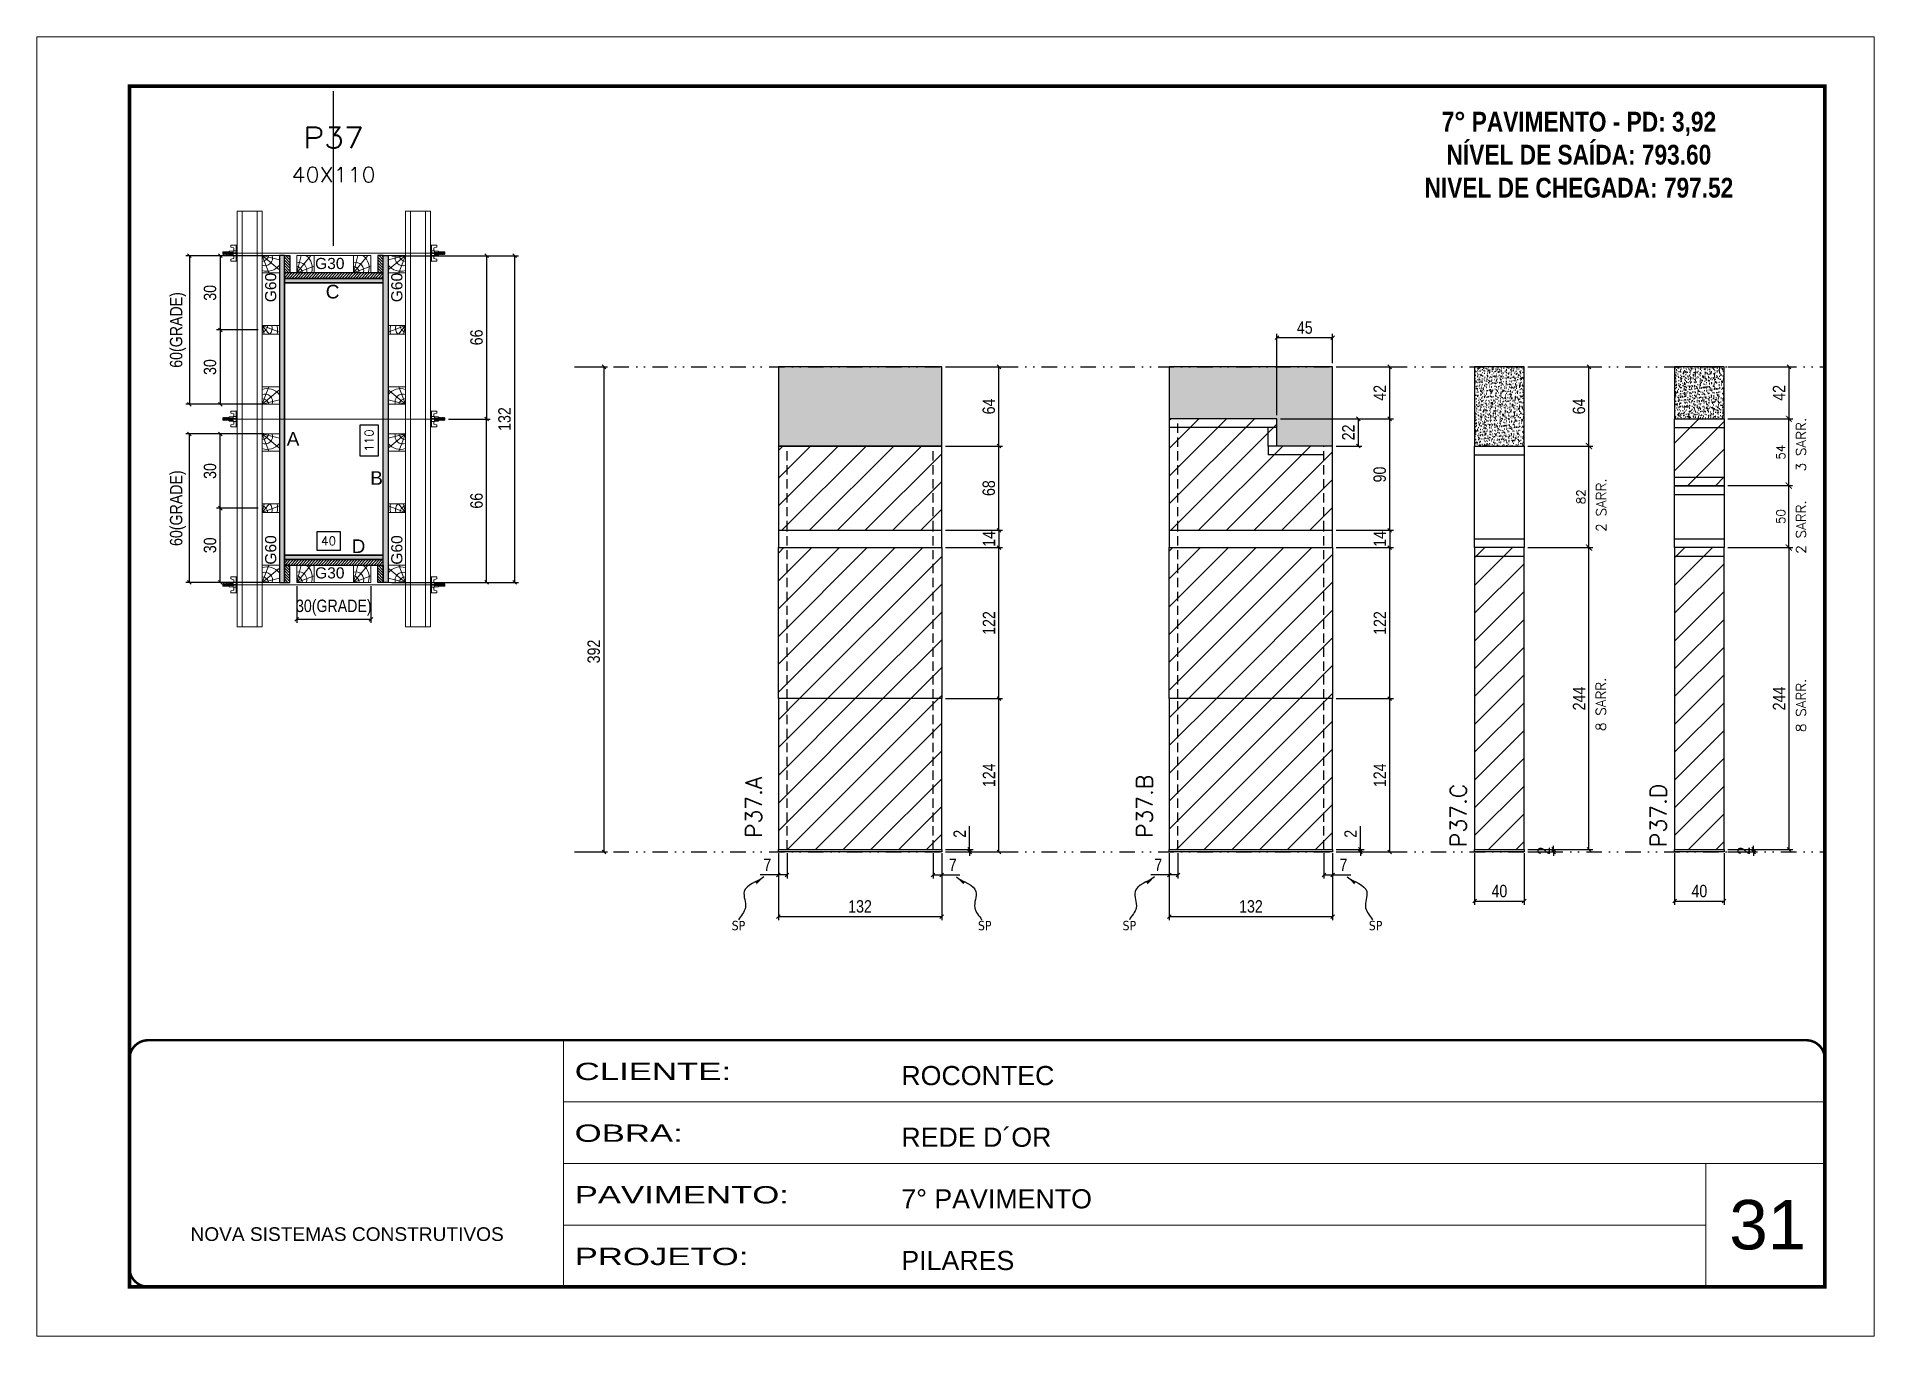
# Model space of a CAD drawing. Extents: x 28748 to 35002, y 14885 to 43501.
# Drawn here: x 31945 to 33430, y 34411 to 35461 of the extents above; entities that cross this region are included whole.
import ezdxf
from ezdxf.enums import TextEntityAlignment as Align

# ---------------------------------------------------------------- set-up
doc = ezdxf.new("R2010")
doc.units = 0
for name, pattern in [('CONTINUO', [0]), ('DASHED', [0.75, 0.5, -0.25]), ('DIVIDE2', [0.625, 0.25, -0.125, 0, -0.125, 0, -0.125]), ('HIDDEN', [0.375, 0.25, -0.125])]:
    doc.linetypes.add(name, pattern=pattern)
for name, color, linetype, lineweight in [('CARIMBO', 255, 'Continuous', 9), ('Folhas', 255, 'Continuous', 9), ('Hachura', 251, 'Continuous', 9), ('Madeira', 126, 'Continuous', 18), ('Perfil Metálico', 224, 'Continuous', 18), ('SARRAFO DE PRESSAO', 251, 'DASHED', 9), ('Texto Seção', 7, 'Continuous', 15)]:
    doc.layers.add(name, color=color, linetype=linetype, lineweight=lineweight)
for name, color, linetype in [('CHAPA', 1, 'Continuous'), ('COTA', 241, 'Continuous'), ('FUNDOS', 1, 'Continuous'), ('MEIO_PONT', 93, 'Continuous'), ('NOMENCLATURA', 7, 'Continuous'), ('Nível', 160, 'Continuous'), ('Painéis', 200, 'Continuous'), ('SARR_2.2x7', 40, 'Continuous'), ('SARRAFO', 251, 'Continuous'), ('Sarrafo de Pressão', 42, 'HIDDEN'), ('texto', 7, 'Continuous'), ('Texto de Titulo', 7, 'Continuous'), ('Texto Qtd Sarr', 242, 'Continuous'), ('TEXTO_GERAL', 7, 'Continuous')]:
    doc.layers.add(name, color=color, linetype=linetype)
doc.styles.add('ARIAL', font='arial.ttf')
doc.styles.add('COTA TECNICA', font='techl___.ttf', dxfattribs={"height": 10})
doc.styles.add('COTA TECNICA 2X', font='techl___.ttf', dxfattribs={"height": 10})
doc.styles.add('COTA TECNICA-50', font='techl___.ttf', dxfattribs={"height": 10})
doc.styles.add('REGUA-120', font='ROMANS.shx', dxfattribs={"height": 15})
doc.styles.add('ROMANC', font='techb___.ttf', dxfattribs={"height": 2.5})
doc.styles.add('ROMANS', font='romans.shx')
doc.styles.add('SANSSERIF', font='sas_____.pfb')
doc.styles.get("Standard").update_dxf_attribs({"font": 'arial.ttf'})
doc.styles.add('Tecnologia', font='')
doc.styles.get('Tecnologia').set_extended_font_data('Forgotten Futurist')
doc.dimstyles.new('COTA PAINEL-50', dxfattribs={"dimtxt": 10, "dimasz": 3, "dimexe": 3, "dimexo": 3, "dimgap": 3, "dimtad": 1, "dimdec": 1, "dimzin": 12, "dimdsep": 46, "dimtxsty": 'COTA TECNICA-50', "dimblk1": 'OBLIQUE', "dimblk2": 'OBLIQUE', "dimsah": 1, "dimcen": 0.9, "dimclrd": 4, "dimclre": 4, "dimclrt": 240, "dimadec": 1, "dimazin": 3, "dimtfac": 1, "dimtdec": 1, "dimtmove": 0, "dimatfit": 3, "dimfxl": 1, "dimtolj": 1, "dimtzin": 12, "dimarcsym": 0})
doc.dimstyles.new('Cota Paínel', dxfattribs={"dimtxt": 7, "dimasz": 5, "dimexe": 3, "dimexo": 3, "dimgap": 3, "dimtad": 1, "dimdec": 1, "dimzin": 12, "dimdsep": 46, "dimtxsty": 'ROMANS', "dimblk": 'ARCHTICK', "dimcen": 0, "dimclrd": 4, "dimclre": 4, "dimclrt": 1, "dimadec": 1, "dimazin": 3, "dimtfac": 1, "dimtdec": 1, "dimtmove": 0, "dimatfit": 3, "dimldrblk": 'OBLIQUE', "dimfxl": 1, "dimtolj": 1, "dimtzin": 12, "dimarcsym": 0})
doc.dimstyles.new('PAINEL', dxfattribs={"dimtxt": 10, "dimasz": 3, "dimexe": 3, "dimexo": 3, "dimgap": 3, "dimtad": 1, "dimdec": 1, "dimzin": 12, "dimdsep": 46, "dimtxsty": 'COTA TECNICA', "dimblk1": 'OBLIQUE', "dimblk2": 'OBLIQUE', "dimsah": 1, "dimcen": 0.9, "dimclrd": 4, "dimclre": 4, "dimclrt": 240, "dimadec": 1, "dimazin": 3, "dimtfac": 1, "dimtdec": 1, "dimtmove": 0, "dimatfit": 3, "dimfxl": 1, "dimtolj": 1, "dimtzin": 12, "dimarcsym": 0})
doc.dimstyles.new('SECAO PILAR', dxfattribs={"dimtxt": 10, "dimasz": 3, "dimexe": 3, "dimexo": 3, "dimgap": 3, "dimtad": 1, "dimdec": 1, "dimlfac": 0.5, "dimzin": 12, "dimdsep": 46, "dimtxsty": 'COTA TECNICA 2X', "dimblk1": 'OBLIQUE', "dimblk2": 'OBLIQUE', "dimsah": 1, "dimcen": 0.9, "dimclrd": 256, "dimclre": 256, "dimclrt": 256, "dimadec": 1, "dimazin": 3, "dimtfac": 1, "dimtdec": 1, "dimtmove": 0, "dimatfit": 3, "dimfxl": 1, "dimtolj": 1, "dimtzin": 12, "dimarcsym": 0})
doc.dimstyles.new('SECÇÃO 2', dxfattribs={"dimtxt": 7, "dimasz": 6, "dimexe": 0.18, "dimexo": 2, "dimgap": -4, "dimtad": 3, "dimdec": 1, "dimlfac": 0.5, "dimzin": 12, "dimdsep": 46, "dimtxsty": 'ROMANS', "dimblk": 'ARCHTICK', "dimcen": 0.09, "dimse1": 1, "dimse2": 1, "dimsd1": 1, "dimsd2": 1, "dimclrd": 180, "dimclre": 5, "dimclrt": 1, "dimadec": 0, "dimazin": 3, "dimtfac": 1, "dimtdec": 1, "dimtofl": 0, "dimtmove": 0, "dimatfit": 3, "dimldrblk": 'ARCHTICK', "dimfxl": 1, "dimtolj": 1, "dimtzin": 0, "dimarcsym": 0})
doc.dimstyles.get("Standard").update_dxf_attribs({"dimtxt": 0.18, "dimasz": 0.18, "dimexe": 0.18, "dimexo": 0.0625, "dimgap": 0.09, "dimtad": 0, "dimtih": 1, "dimtoh": 1, "dimdec": 4, "dimzin": 0, "dimdsep": 46, "dimtxsty": 'Standard', "dimcen": 0.09, "dimadec": 0, "dimazin": 0, "dimtfac": 1, "dimtdec": 4, "dimtofl": 0, "dimtmove": 0, "dimatfit": 3, "dimfxl": 1, "dimtolj": 1, "dimtzin": 0, "dimarcsym": 0})
pattern_1 = [(45, (-98674.158, 2517.664), (-11.2253202, 11.2253202), [])]

msp = doc.modelspace()

# ---------------------------------------------------------------- texts
at = {"layer": 'CARIMBO', "style": 'ARIAL'}
msp.add_text('31', height=40, dxfattribs=at).set_placement((33313.2, 34480.86))
at = {"layer": 'NOMENCLATURA', "color": 2, "insert": (33191.67, 35426.78), "char_height": 16, "attachment_point": 2, "style": 'ROMANC'}
msp.add_mtext_dynamic_manual_height_columns('\\P7° PAVIMENTO - PD: 3,92\\PNÍVEL DE SAÍDA: 793.60\\PNIVEL DE CHEGADA: 797.52', width=300.2766, gutter_width=1, heights=[0], dxfattribs=at)
at = {"layer": 'texto', "color": 0, "char_height": 7.5, "attachment_point": 5}
for insert in [(32512.45, 34742.51), (32711.48, 34742.51), (32828.33, 34742.51), (33027.35, 34742.51)]:
    msp.add_mtext('{\\fTahoma|b0|i0|c0|p34;\\C4;SP}', dxfattribs=dict(at, insert=insert))
at = {"layer": 'Texto Seção', "color": 0, "linetype": 'Continuous', "style": 'SANSSERIF'}
for p in [(32134.39, 35246.23), (32236.33, 35246.23), (32134.39, 35034.16), (32236.33, 35034.16)]:
    msp.add_text('G60', height=9, rotation=90, dxfattribs=at).set_placement(p, align=Align.MIDDLE_LEFT)
at = {"layer": 'Texto Seção', "linetype": 'Continuous', "style": 'ROMANS'}
for s, p in [('3 SARR.', (33375.18, 35109.58)), ('2 SARR.', (33213.67, 35060.71)), ('2 SARR.', (33375.18, 35043)), ('8 SARR.', (33213.47, 34899.74)), ('8 SARR.', (33375.18, 34898.92))]:
    msp.add_text(s, height=8, rotation=90, dxfattribs=at).set_placement(p)
at = {"layer": 'Texto Seção', "char_height": 13, "width": 285.3299, "attachment_point": 7, "rotation": 90, "style": 'REGUA-120'}
for s, insert in [('P37.A', (32531.23, 34813.25)), ('P37.B', (32847.1, 34813.25)), ('P37.C', (33100.7, 34805.93)), ('P37.D', (33262.36, 34805.93))]:
    msp.add_mtext(s, dxfattribs=dict(at, insert=insert))
at = {"layer": 'TEXTO_GERAL', "style": 'ARIAL'}
for s, p in [('C', (32184.42, 35254.76)), ('A', (32152.47, 35135.83)), ('B', (32219.96, 35104.2)), ('D', (32205.37, 35049.08))]:
    msp.add_text(s, height=11, dxfattribs=at).set_placement(p, align=Align.MIDDLE_CENTER)
at = {"layer": 'TEXTO_GERAL', "color": 0, "linetype": 'Continuous', "char_height": 9, "width": 285.3299, "attachment_point": 7, "style": 'SANSSERIF'}
for insert in [(32170.28, 35272.89), (32170.28, 35022.89)]:
    msp.add_mtext('G30', dxfattribs=dict(at, insert=insert))

# ---------------------------------------------------------------- blocks, each defined once
blk = doc.blocks.new('9999999999')
at = {"color": 30, "linetype": 'CONTINUO'}
for p, q in [((98564.6, 34230.2), (98564.6, 34429.4)), ((98564.6, 34379.6), (99584, 34379.6)), ((98564.6, 34329.8), (99488, 34329.8)), ((99584, 34329.8), (99488, 34329.8)), ((99488, 34329.8), (99488, 34230.2)), ((98564.6, 34280), (99488, 34280))]:
    blk.add_line(p, q, dxfattribs=at)
at = {"color": 30, "linetype": 'CONTINUO', "const_width": 2}
blk.add_lwpolyline([(99584, 34230.2), (99584, 34414.4, 0.414214), (99569, 34429.4), (98229, 34429.4, 0.414214), (98214, 34414.4), (98214, 34245.2, 0.414214), (98229, 34230.2), (99584, 34230.2)], format="xyb", dxfattribs=at)
at = {"layer": 'Folhas'}
blk.add_lwpolyline([(98139, 34190.2), (99624, 34190.2), (99624, 35240.2), (98139, 35240.2)], close=True, dxfattribs=at)
at = {"layer": 'Folhas', "color": 30, "const_width": 3}
blk.add_lwpolyline([(98214, 34230.2), (99584, 34230.2), (99584, 35200.2), (98214, 35200.2)], close=True, dxfattribs=at)
at = {"color": 7, "linetype": 'Continuous', "ltscale": 5, "style": 'ARIAL'}
for s, height, p in [('ROCONTEC', 15.48, (98837.7, 34393.1)), ('REDE D´OR', 15.48, (98837.7, 34343.3)), ('7° PAVIMENTO', 15.483, (98837.7, 34293.5)), ('NOVA SISTEMAS CONSTRUTIVOS', 11.059, (98263.2, 34267.2)), ('PILARES', 15.48, (98837.7, 34243.7))]:
    blk.add_text(s, height=height, dxfattribs=at).set_placement(p)
at = {"layer": 'Folhas', "color": 7, "style": 'Tecnologia', "width": 1.5}
for s, p in [('CLIENTE:', (98573.7, 34397.2)), ('OBRA:', (98573.7, 34347.3)), ('PAVIMENTO:', (98573.7, 34297.5)), ('PROJETO:', (98573.7, 34247.7))]:
    blk.add_text(s, height=14, dxfattribs=at).set_placement(p)
blk = doc.blocks.new('_Oblique')
at = {"color": 0, "linetype": 'ByBlock', "lineweight": -2}
blk.add_line((-0.5, -0.5), (0.5, 0.5), dxfattribs=at)
blk = doc.blocks.new('*D1667')
at = {"layer": 'COTA', "color": 4, "linetype": 'ByBlock', "lineweight": -2, "transparency": 16777216}
for p, q in [((32383, 35194), (32406.7, 35194)), ((32403.7, 35194), (32403.7, 34802)), ((32383, 34802), (32406.7, 34802))]:
    blk.add_line(p, q, dxfattribs=at)
at = {"layer": 'Defpoints', "color": 0, "linetype": 'ByBlock', "transparency": 16777216}
for p in [(32380, 35194), (32380, 34802), (32403.7, 34802)]:
    blk.add_point(p, dxfattribs=at)
at = {"layer": 'COTA', "color": 4, "linetype": 'ByBlock', "lineweight": -2, "transparency": 16777216, "xscale": 3, "yscale": 3, "zscale": 3}
for p, rotation in [((32403.7, 35194), 90), ((32403.7, 34802), 270)]:
    blk.add_blockref('_Oblique', p, dxfattribs=dict(at, rotation=rotation))
at = {"layer": 'COTA', "color": 240, "linetype": 'ByBlock', "transparency": 16777216, "insert": (32395.5, 34964), "char_height": 10, "attachment_point": 5, "rotation": 90, "style": 'COTA TECNICA'}
blk.add_mtext('\\A1;392', dxfattribs=at)
blk = doc.blocks.new('*D747')
at = {"layer": 'COTA', "color": 4, "lineweight": -2, "transparency": 16777216}
for p, q in [((32544.7, 34801), (32544.7, 34746.8)), ((32676.7, 34801), (32676.7, 34746.8)), ((32544.7, 34749.8), (32676.7, 34749.8))]:
    blk.add_line(p, q, dxfattribs=at)
at = {"layer": 'Defpoints', "color": 0, "transparency": 16777216}
for p in [(32544.7, 34804), (32676.7, 34804), (32676.7, 34749.8)]:
    blk.add_point(p, dxfattribs=at)
at = {"layer": 'COTA', "color": 4, "lineweight": -2, "transparency": 16777216, "xscale": 3, "yscale": 3, "zscale": 3, "rotation": 180}
blk.add_blockref('_Oblique', (32544.7, 34749.8), dxfattribs=at)
at = {"layer": 'COTA', "color": 4, "lineweight": -2, "transparency": 16777216, "xscale": 3, "yscale": 3, "zscale": 3}
blk.add_blockref('_Oblique', (32676.7, 34749.8), dxfattribs=at)
at = {"layer": 'COTA', "color": 240, "transparency": 16777216, "insert": (32610.7, 34758), "char_height": 10, "attachment_point": 5, "style": 'COTA TECNICA'}
blk.add_mtext('\\A1;132', dxfattribs=at)
blk = doc.blocks.new('*D748')
at = {"layer": 'COTA', "color": 4, "lineweight": -2, "transparency": 16777216}
for p, q in [((32679.7, 35194), (32725.9, 35194)), ((32722.9, 35130), (32722.9, 35194)), ((32679.7, 35130), (32725.9, 35130))]:
    blk.add_line(p, q, dxfattribs=at)
at = {"layer": 'Defpoints', "color": 0, "transparency": 16777216}
for p in [(32676.7, 35194), (32722.9, 35194), (32676.7, 35130)]:
    blk.add_point(p, dxfattribs=at)
at = {"layer": 'COTA', "color": 4, "lineweight": -2, "transparency": 16777216, "xscale": 3, "yscale": 3, "zscale": 3}
for p, rotation in [((32722.9, 35194), 90), ((32722.9, 35130), 270)]:
    blk.add_blockref('_Oblique', p, dxfattribs=dict(at, rotation=rotation))
at = {"layer": 'COTA', "color": 240, "transparency": 16777216, "insert": (32714.8, 35162), "char_height": 10, "attachment_point": 5, "rotation": 90, "style": 'COTA TECNICA'}
blk.add_mtext('\\A1;64', dxfattribs=at)
blk = doc.blocks.new('*D749')
at = {"layer": 'COTA', "color": 4, "lineweight": -2, "transparency": 16777216}
for p, q in [((32679.7, 34926), (32725.9, 34926)), ((32722.9, 34802), (32722.9, 34926)), ((32679.7, 34802), (32725.9, 34802))]:
    blk.add_line(p, q, dxfattribs=at)
at = {"layer": 'Defpoints', "color": 0, "transparency": 16777216}
for p in [(32676.7, 34926), (32722.9, 34926), (32676.7, 34802)]:
    blk.add_point(p, dxfattribs=at)
at = {"layer": 'COTA', "color": 4, "lineweight": -2, "transparency": 16777216, "xscale": 3, "yscale": 3, "zscale": 3}
for p, rotation in [((32722.9, 34926), 90), ((32722.9, 34802), 270)]:
    blk.add_blockref('_Oblique', p, dxfattribs=dict(at, rotation=rotation))
at = {"layer": 'COTA', "color": 240, "transparency": 16777216, "insert": (32714.9, 34864), "char_height": 10, "attachment_point": 5, "rotation": 90, "style": 'COTA TECNICA-50'}
blk.add_mtext('\\A1;124', dxfattribs=at)
blk = doc.blocks.new('*D690')
at = {"layer": 'COTA', "color": 4, "lineweight": -2, "transparency": 16777216}
for p, q in [((32699.2, 34804), (32699.2, 34822.8)), ((32679.7, 34804), (32702.2, 34804)), ((32679.7, 34802), (32702.2, 34802)), ((32699.2, 34802), (32699.2, 34804)), ((32699.2, 34802), (32699.2, 34799))]:
    blk.add_line(p, q, dxfattribs=at)
at = {"layer": 'Defpoints', "color": 0, "transparency": 16777216}
for p in [(32676.7, 34804), (32676.7, 34802), (32699.2, 34802)]:
    blk.add_point(p, dxfattribs=at)
at = {"layer": 'COTA', "color": 4, "lineweight": -2, "transparency": 16777216, "xscale": 3, "yscale": 3, "zscale": 3}
for p, rotation in [((32699.2, 34804), 270), ((32699.2, 34802), 90)]:
    blk.add_blockref('_Oblique', p, dxfattribs=dict(at, rotation=rotation))
at = {"layer": 'COTA', "color": 240, "transparency": 16777216, "insert": (32691.2, 34816.7), "char_height": 10, "attachment_point": 5, "rotation": 90, "style": 'COTA TECNICA-50'}
blk.add_mtext('\\A1;2', dxfattribs=at)
blk = doc.blocks.new('*D691')
at = {"layer": 'COTA', "color": 4, "linetype": 'ByBlock', "lineweight": -2, "transparency": 16777216}
for p, q in [((32679.7, 35048), (32725.9, 35048)), ((32722.9, 34926), (32722.9, 35048)), ((32679.7, 34926), (32725.9, 34926))]:
    blk.add_line(p, q, dxfattribs=at)
at = {"layer": 'Defpoints', "color": 0, "linetype": 'ByBlock', "transparency": 16777216}
for p in [(32676.7, 35048), (32722.9, 35048), (32676.7, 34926)]:
    blk.add_point(p, dxfattribs=at)
at = {"layer": 'COTA', "color": 4, "linetype": 'ByBlock', "lineweight": -2, "transparency": 16777216, "xscale": 3, "yscale": 3, "zscale": 3}
for p, rotation in [((32722.9, 35048), 90), ((32722.9, 34926), 270)]:
    blk.add_blockref('_Oblique', p, dxfattribs=dict(at, rotation=rotation))
at = {"layer": 'COTA', "color": 240, "linetype": 'ByBlock', "transparency": 16777216, "insert": (32714.9, 34987), "char_height": 10, "attachment_point": 5, "rotation": 90, "style": 'COTA TECNICA'}
blk.add_mtext('\\A1;122', dxfattribs=at)
blk = doc.blocks.new('*D692')
at = {"layer": 'COTA', "color": 4, "lineweight": -2, "transparency": 16777216}
for p, q in [((32544.7, 34799), (32544.7, 34780.5)), ((32551.7, 34801), (32551.7, 34780.5)), ((32544.7, 34783.5), (32530, 34783.5)), ((32551.7, 34783.5), (32544.7, 34783.5))]:
    blk.add_line(p, q, dxfattribs=at)
at = {"layer": 'Defpoints', "color": 0, "transparency": 16777216}
for p in [(32544.7, 34802), (32551.7, 34804), (32544.7, 34783.5)]:
    blk.add_point(p, dxfattribs=at)
at = {"layer": 'COTA', "color": 4, "lineweight": -2, "transparency": 16777216, "xscale": 3, "yscale": 3, "zscale": 3, "rotation": 180}
blk.add_blockref('_Oblique', (32544.7, 34783.5), dxfattribs=at)
at = {"layer": 'COTA', "color": 4, "lineweight": -2, "transparency": 16777216, "xscale": 3, "yscale": 3, "zscale": 3}
blk.add_blockref('_Oblique', (32551.7, 34783.5), dxfattribs=at)
at = {"layer": 'COTA', "color": 240, "transparency": 16777216, "insert": (32535.8, 34791.6), "char_height": 10, "attachment_point": 5, "style": 'COTA TECNICA-50'}
blk.add_mtext('\\A1;7', dxfattribs=at)
blk = doc.blocks.new('*D693')
at = {"layer": 'COTA', "color": 4, "lineweight": -2, "transparency": 16777216}
for p, q in [((32669.7, 34801), (32669.7, 34780.5)), ((32676.7, 34799), (32676.7, 34780.5)), ((32669.7, 34783.5), (32676.7, 34783.5)), ((32676.7, 34783.5), (32691.4, 34783.5))]:
    blk.add_line(p, q, dxfattribs=at)
at = {"layer": 'Defpoints', "color": 0, "transparency": 16777216}
for p in [(32669.7, 34804), (32676.7, 34802), (32676.7, 34783.5)]:
    blk.add_point(p, dxfattribs=at)
at = {"layer": 'COTA', "color": 4, "lineweight": -2, "transparency": 16777216, "xscale": 3, "yscale": 3, "zscale": 3, "rotation": 180}
blk.add_blockref('_Oblique', (32669.7, 34783.5), dxfattribs=at)
at = {"layer": 'COTA', "color": 4, "lineweight": -2, "transparency": 16777216, "xscale": 3, "yscale": 3, "zscale": 3}
blk.add_blockref('_Oblique', (32676.7, 34783.5), dxfattribs=at)
at = {"layer": 'COTA', "color": 240, "transparency": 16777216, "insert": (32685.6, 34791.6), "char_height": 10, "attachment_point": 5, "style": 'COTA TECNICA-50'}
blk.add_mtext('\\A1;7', dxfattribs=at)
blk = doc.blocks.new('*D694')
at = {"layer": 'COTA', "color": 4, "lineweight": -2, "transparency": 16777216}
for p, q in [((33150.4, 35048), (33202.8, 35048)), ((33199.8, 34804), (33199.8, 35048)), ((33150.4, 34804), (33202.8, 34804))]:
    blk.add_line(p, q, dxfattribs=at)
at = {"layer": 'Defpoints', "color": 0, "transparency": 16777216}
for p in [(33147.4, 35048), (33199.8, 35048), (33147.4, 34804)]:
    blk.add_point(p, dxfattribs=at)
at = {"layer": 'COTA', "color": 4, "lineweight": -2, "transparency": 16777216, "xscale": 3, "yscale": 3, "zscale": 3}
for p, rotation in [((33199.8, 35048), 90), ((33199.8, 34804), 270)]:
    blk.add_blockref('_Oblique', p, dxfattribs=dict(at, rotation=rotation))
at = {"layer": 'COTA', "color": 240, "transparency": 16777216, "insert": (33191.8, 34926), "char_height": 10, "attachment_point": 5, "rotation": 90, "style": 'COTA TECNICA'}
blk.add_mtext('\\A1;244', dxfattribs=at)
blk = doc.blocks.new('*D695')
at = {"layer": 'COTA', "color": 4, "lineweight": -2, "transparency": 16777216}
for p, q in [((33150.4, 35194), (33202.8, 35194)), ((33199.8, 35130), (33199.8, 35194)), ((33150.4, 35130), (33202.8, 35130))]:
    blk.add_line(p, q, dxfattribs=at)
at = {"layer": 'Defpoints', "color": 0, "transparency": 16777216}
for p in [(33147.4, 35194), (33199.8, 35194), (33147.4, 35130)]:
    blk.add_point(p, dxfattribs=at)
at = {"layer": 'COTA', "color": 4, "lineweight": -2, "transparency": 16777216, "xscale": 3, "yscale": 3, "zscale": 3}
for p, rotation in [((33199.8, 35194), 90), ((33199.8, 35130), 270)]:
    blk.add_blockref('_Oblique', p, dxfattribs=dict(at, rotation=rotation))
at = {"layer": 'COTA', "color": 240, "transparency": 16777216, "insert": (33191.7, 35162), "char_height": 10, "attachment_point": 5, "rotation": 90, "style": 'COTA TECNICA'}
blk.add_mtext('\\A1;64', dxfattribs=at)
blk = doc.blocks.new('*D696')
at = {"layer": 'COTA', "color": 4, "lineweight": -2, "transparency": 16777216}
for p, q in [((33107.4, 34801), (33107.4, 34759.3)), ((33147.4, 34801), (33147.4, 34759.3)), ((33107.4, 34762.3), (33147.4, 34762.3))]:
    blk.add_line(p, q, dxfattribs=at)
at = {"layer": 'Defpoints', "color": 0, "transparency": 16777216}
for p in [(33107.4, 34804), (33147.4, 34804), (33147.4, 34762.3)]:
    blk.add_point(p, dxfattribs=at)
at = {"layer": 'COTA', "color": 4, "lineweight": -2, "transparency": 16777216, "xscale": 3, "yscale": 3, "zscale": 3, "rotation": 180}
blk.add_blockref('_Oblique', (33107.4, 34762.3), dxfattribs=at)
at = {"layer": 'COTA', "color": 4, "lineweight": -2, "transparency": 16777216, "xscale": 3, "yscale": 3, "zscale": 3}
blk.add_blockref('_Oblique', (33147.4, 34762.3), dxfattribs=at)
at = {"layer": 'COTA', "color": 240, "transparency": 16777216, "insert": (33127.4, 34770.4), "char_height": 10, "attachment_point": 5, "style": 'COTA TECNICA'}
blk.add_mtext('\\A1;40', dxfattribs=at)
blk = doc.blocks.new('*D697')
at = {"layer": 'COTA', "color": 4, "lineweight": -2, "transparency": 16777216}
for p, q in [((33150.4, 34804), (33174.2, 34804)), ((33150.4, 34802), (33174.2, 34802)), ((33171.2, 34804), (33171.2, 34807)), ((33171.2, 34802), (33171.2, 34804)), ((33171.2, 34802), (33171.2, 34799))]:
    blk.add_line(p, q, dxfattribs=at)
at = {"layer": 'Defpoints', "color": 0, "transparency": 16777216}
for p in [(33147.4, 34804), (33147.4, 34802), (33171.2, 34804)]:
    blk.add_point(p, dxfattribs=at)
at = {"layer": 'COTA', "color": 4, "lineweight": -2, "transparency": 16777216, "xscale": 3, "yscale": 3, "zscale": 3}
for p, rotation in [((33171.2, 34804), 270), ((33171.2, 34802), 90)]:
    blk.add_blockref('_Oblique', p, dxfattribs=dict(at, rotation=rotation))
at = {"layer": 'COTA', "color": 240, "transparency": 16777216, "insert": (33163.2, 34803), "char_height": 10, "attachment_point": 5, "rotation": 90, "style": 'COTA TECNICA-50'}
blk.add_mtext('\\A1;2', dxfattribs=at)
blk = doc.blocks.new('titulo1')
at = {"layer": 'Defpoints', "color": 252, "linetype": 'HIDDEN', "ltscale": 2}
blk.add_line((0, 0), (0, 125), dxfattribs=at)
at = {"layer": 'Defpoints', "style": 'ROMANS', "oblique": 15}
blk.add_attdef('FOLHA', text='', height=10, dxfattribs=at).set_placement((0, 15.6), align=Align.MIDDLE_CENTER)
at = {"layer": 'Texto Qtd Sarr', "color": 3, "style": 'ROMANS', "oblique": 15}
for tag, height, p in [('TITULO', 17, (0, 71.4)), ('SEÇÃO', 12, (0, 41.5))]:
    blk.add_attdef(tag, text='', height=height, dxfattribs=at).set_placement(p, align=Align.MIDDLE_CENTER)
blk = doc.blocks.new('*D698')
at = {"layer": 'COTA', "color": 180, "lineweight": -2, "transparency": 16777216}
for p, q in [((32221.4, 35147), (32206.4, 35147)), ((32206.4, 35147), (32206.4, 35122)), ((32221.4, 35122), (32221.4, 35147)), ((32206.4, 35122), (32221.4, 35122))]:
    blk.add_line(p, q, dxfattribs=at)
at = {"layer": 'Defpoints', "color": 0, "transparency": 16777216}
for p in [(32225.4, 35261.8), (32225.4, 35261.8), (32225.4, 35041.8)]:
    blk.add_point(p, dxfattribs=at)
at = {"layer": 'COTA', "color": 1, "transparency": 16777216, "insert": (32213.9, 35134.5), "char_height": 7, "attachment_point": 5, "rotation": 90, "style": 'ROMANS'}
blk.add_mtext('\\A1;110', dxfattribs=at)
blk = doc.blocks.new('_ArchTick')
at = {"color": 0, "linetype": 'ByBlock', "const_width": 0.15}
blk.add_lwpolyline([(-0.5, -0.5), (0.5, 0.5)], dxfattribs=at)
blk = doc.blocks.new('*D699')
at = {"layer": 'COTA', "lineweight": -2, "transparency": 16777216}
for p, q in [((32232.4, 35283.8), (32334.6, 35283.8)), ((32331.6, 35019.8), (32331.6, 35283.8)), ((32232.4, 35019.8), (32334.6, 35019.8))]:
    blk.add_line(p, q, dxfattribs=at)
at = {"layer": 'Defpoints', "color": 0, "transparency": 16777216}
for p in [(32229.4, 35283.8), (32331.6, 35283.8), (32229.4, 35019.8)]:
    blk.add_point(p, dxfattribs=at)
at = {"layer": 'COTA', "lineweight": -2, "transparency": 16777216, "xscale": 3, "yscale": 3, "zscale": 3}
for p, rotation in [((32331.6, 35283.8), 90), ((32331.6, 35019.8), 270)]:
    blk.add_blockref('_Oblique', p, dxfattribs=dict(at, rotation=rotation))
at = {"layer": 'COTA', "transparency": 16777216, "insert": (32323.4, 35151.8), "char_height": 10, "attachment_point": 5, "rotation": 90, "style": 'COTA TECNICA 2X'}
blk.add_mtext('\\A1;132', dxfattribs=at)
blk = doc.blocks.new('*D700')
at = {"layer": 'COTA', "lineweight": -2, "transparency": 16777216}
for p, q in [((32278.2, 35151.8), (32311.9, 35151.8)), ((32308.9, 35019.8), (32308.9, 35151.8)), ((32266.4, 35019.8), (32311.9, 35019.8))]:
    blk.add_line(p, q, dxfattribs=at)
at = {"layer": 'Defpoints', "color": 0, "transparency": 16777216}
for p in [(32275.2, 35151.8), (32308.9, 35151.8), (32263.4, 35019.8)]:
    blk.add_point(p, dxfattribs=at)
at = {"layer": 'COTA', "lineweight": -2, "transparency": 16777216, "xscale": 3, "yscale": 3, "zscale": 3}
for p, rotation in [((32308.9, 35151.8), 90), ((32308.9, 35019.8), 270)]:
    blk.add_blockref('_Oblique', p, dxfattribs=dict(at, rotation=rotation))
at = {"layer": 'COTA', "transparency": 16777216, "insert": (32300.8, 35085.8), "char_height": 10, "attachment_point": 5, "rotation": 90, "style": 'COTA TECNICA 2X'}
blk.add_mtext('\\A1;66', dxfattribs=at)
blk = doc.blocks.new('*D701')
at = {"layer": 'COTA', "lineweight": -2, "transparency": 16777216}
for p, q in [((32266.4, 35283.8), (32311.9, 35283.8)), ((32308.9, 35283.8), (32308.9, 35151.8)), ((32278.2, 35151.8), (32311.9, 35151.8))]:
    blk.add_line(p, q, dxfattribs=at)
at = {"layer": 'Defpoints', "color": 0, "transparency": 16777216}
for p in [(32263.4, 35283.8), (32275.2, 35151.8), (32308.9, 35151.8)]:
    blk.add_point(p, dxfattribs=at)
at = {"layer": 'COTA', "lineweight": -2, "transparency": 16777216, "xscale": 3, "yscale": 3, "zscale": 3}
for p, rotation in [((32308.9, 35283.8), 90), ((32308.9, 35151.8), 270)]:
    blk.add_blockref('_Oblique', p, dxfattribs=dict(at, rotation=rotation))
at = {"layer": 'COTA', "transparency": 16777216, "insert": (32300.8, 35217.8), "char_height": 10, "attachment_point": 5, "rotation": 90, "style": 'COTA TECNICA 2X'}
blk.add_mtext('\\A1;66', dxfattribs=at)
blk = doc.blocks.new('*D702')
at = {"layer": 'COTA', "color": 180, "lineweight": -2, "transparency": 16777216}
for p, q in [((32190.9, 35060.8), (32171.6, 35060.8)), ((32171.6, 35060.8), (32171.6, 35045.8)), ((32190.9, 35045.8), (32190.9, 35060.8)), ((32171.6, 35045.8), (32190.9, 35045.8))]:
    blk.add_line(p, q, dxfattribs=at)
at = {"layer": 'Defpoints', "color": 0, "transparency": 16777216}
for p in [(32145.4, 35041.8), (32145.4, 35041.8), (32225.4, 35041.8)]:
    blk.add_point(p, dxfattribs=at)
at = {"layer": 'COTA', "color": 1, "transparency": 16777216, "insert": (32181.2, 35053.3), "char_height": 7, "attachment_point": 5, "style": 'ROMANS'}
blk.add_mtext('\\A1;40', dxfattribs=at)
blk = doc.blocks.new('C')
at = {"layer": 'Hachura', "color": 0}
for p, q in [((0, 3.22), (0, -3.22)), ((0.45, 3.22), (0, 3.22)), ((0.46, 3.16), (0, 3.16)), ((0.46, 3.05), (0, 3.05)), ((0.46, 2.88), (0, 2.88)), ((0, 2.75), (0, -1.16)), ((0.46, 2.65), (0, 2.65)), ((0.46, 2.23), (0, 2.23)), ((0.46, 1.51), (0, 1.51)), ((0.39, 0.49), (0.17, 0.49)), ((0.45, -3.23), (0.45, 3.22)), ((0.45, 3.22), (2.58, 3.22)), ((1.74, 0.97), (0.45, 0.97)), ((1.45, 0.1), (0.45, 0.1)), ((1.35, 1.94), (1.35, 0.96)), ((2.58, 2.39), (1.47, 2.09)), ((1.74, -0.97), (1.74, 0.97)), ((1.74, 0.97), (1.74, 0.84)), ((1.74, 0.97), (1.74, 0.84)), ((1.74, 0.84), (3.35, 0.84)), ((3.35, 0.45), (1.74, 0.45)), ((2.58, 3.22), (2.58, 2.39)), ((3.32, 0.84), (3.32, -0.84)), ((3.35, 0.84), (3.35, -0.84)), ((3.68, 0.45), (3.35, 0.45)), ((3.84, -0.52), (3.35, 0.45)), ((3.35, 0.06), (3.67, -0.57)), ((3.68, 0.45), (4.16, -0.52)), ((3.72, 0.5), (4.25, -0.57)), ((4.37, -0.55), (3.83, 0.53)), ((4.15, 0.45), (3.93, 0.45)), ((4.42, -0.52), (3.93, 0.45)), ((4.15, 0.45), (4.26, 0.45)), ((4.26, 0.45), (4.74, -0.52)), ((4.3, 0.5), (4.83, -0.57)), ((4.95, -0.55), (4.41, 0.53)), ((4.51, 0.45), (4.84, 0.45)), ((5, -0.52), (4.51, 0.45)), ((4.84, 0.45), (5.32, -0.52)), ((4.88, 0.5), (5.41, -0.57)), ((5.53, -0.55), (4.99, 0.53)), ((5.58, -0.52), (5.09, 0.45)), ((5.42, 0.45), (5.09, 0.45)), ((5.58, -0.52), (5.09, 0.45)), ((5.42, 0.45), (5.74, -0.19)), ((5.46, 0.5), (5.74, -0.07)), ((5.74, 0.19), (5.57, 0.53)), ((5.74, 0.32), (5.68, 0.45)), ((5.68, 0.45), (5.74, 0.45)), ((5.74, 0.45), (5.9, 0.29)), ((5.74, 0.45), (5.74, -0.52)), ((5.9, -0.36), (5.9, 0.29)), ((0.45, 0), (0, 0)), ((0.46, -1.52), (0, -1.52)), ((0.46, -2.23), (0, -2.23)), ((0.46, -2.65), (0, -2.65)), ((0.46, -2.88), (0, -2.88)), ((0.46, -3.05), (0, -3.05)), ((0.46, -3.16), (0, -3.16)), ((0, -3.22), (2.57, -3.22)), ((0.08, -0.48), (0.29, -0.48)), ((0.29, -0.48), (0.4, -0.48)), ((0.45, 0), (0.45, -0.97)), ((0.45, -0.16), (1.45, -0.16)), ((0.45, -0.65), (0.45, -0.32)), ((0.45, -3.23), (0.45, -0.65)), ((0.45, -0.97), (1.74, -0.97)), ((1.35, -1.94), (1.35, -0.97)), ((2.58, -2.39), (1.47, -2.1)), ((3.35, -0.32), (1.74, -0.32)), ((3.35, -0.84), (1.74, -0.84)), ((2.58, -3.23), (2.58, -2.39)), ((3.35, -0.07), (3.58, -0.52)), ((3.35, -0.52), (3.58, -0.52)), ((3.84, -0.52), (4.16, -0.52)), ((4.42, -0.52), (4.74, -0.52)), ((4.63, -0.52), (4.74, -0.52)), ((5, -0.52), (5.32, -0.52)), ((5.58, -0.52), (5.74, -0.52)), ((5.74, -0.52), (5.9, -0.36)), ((5.74, -0.52), (5.74, -0.52))]:
    blk.add_line(p, q, dxfattribs=at)
for centre, radius, start, end in [((1.52, 1.94), 0.161, 104.74356, 180), ((1.44, -0.03), 0.129, 272.69497, 87.30503), ((3.81, 0.39), 0.143, 25.56881, 154.43119), ((4.39, 0.39), 0.143, 25.56881, 154.43119), ((4.97, 0.39), 0.143, 25.56881, 154.43119), ((5.55, 0.39), 0.143, 25.56881, 154.43119), ((0.17, -0.37), 0.174, 221.74404, 317.85924), ((1.52, -1.94), 0.161, 180, 255.25644), ((3.71, -0.4), 0.174, 222.14076, 318.25596), ((4.29, -0.4), 0.174, 222.14076, 318.25596), ((4.87, -0.4), 0.174, 222.14076, 318.25596), ((5.45, -0.4), 0.174, 222.14076, 318.25596), ((5.61, -0.4), 0.174, 317.85924, 318.25596)]:
    blk.add_arc(centre, radius, start, end, dxfattribs=at)
blk = doc.blocks.new('PONTALETE')
at = {"layer": 'Madeira'}
for q in [(2.71, 7), (7, 5.76), (7, 1.74)]:
    blk.add_line((0, 0), q, dxfattribs=at)
blk.add_lwpolyline([(0, 0), (7, 0), (7, 7), (0, 7)], close=True, dxfattribs=at)
for centre, radius, start, end in [((2.04, 0.06), 6.23, 37.28179, 109.09128), ((1.09, 0.9), 3.19, 343.60304, 109.98471), ((-0.21, -0.78), 3.09, 14.63219, 86.0383)]:
    blk.add_arc(centre, radius, start, end, dxfattribs=at)
blk = doc.blocks.new('*D703')
at = {"layer": 'COTA', "lineweight": -2, "transparency": 16777216}
for p, q in [((32128.8, 35139.8), (32065.7, 35139.8)), ((32068.7, 35019.8), (32068.7, 35139.8)), ((32128.8, 35019.8), (32065.7, 35019.8))]:
    blk.add_line(p, q, dxfattribs=at)
at = {"layer": 'Defpoints', "color": 0, "transparency": 16777216}
for p in [(32068.7, 35139.8), (32131.8, 35139.8), (32131.8, 35019.8)]:
    blk.add_point(p, dxfattribs=at)
at = {"layer": 'COTA', "lineweight": -2, "transparency": 16777216, "xscale": 3, "yscale": 3, "zscale": 3}
for p, rotation in [((32068.7, 35139.8), 90), ((32068.7, 35019.8), 270)]:
    blk.add_blockref('_Oblique', p, dxfattribs=dict(at, rotation=rotation))
at = {"layer": 'COTA', "transparency": 16777216, "insert": (32059.5, 35079.8), "char_height": 10, "attachment_point": 5, "rotation": 90, "style": 'COTA TECNICA 2X'}
blk.add_mtext('\\A1;60(GRADE)', dxfattribs=at)
blk = doc.blocks.new('*D1657')
at = {"layer": 'COTA', "lineweight": -2, "transparency": 16777216}
for p, q in [((32155.4, 35016.8), (32155.4, 34987.1)), ((32215.4, 35016.8), (32215.4, 34987.1)), ((32155.4, 34990.1), (32215.4, 34990.1))]:
    blk.add_line(p, q, dxfattribs=at)
at = {"layer": 'Defpoints', "color": 0, "transparency": 16777216}
for p in [(32155.4, 35019.8), (32215.4, 35019.8), (32215.4, 34990.1)]:
    blk.add_point(p, dxfattribs=at)
at = {"layer": 'COTA', "lineweight": -2, "transparency": 16777216, "xscale": 3, "yscale": 3, "zscale": 3, "rotation": 180}
blk.add_blockref('_Oblique', (32155.4, 34990.1), dxfattribs=at)
at = {"layer": 'COTA', "lineweight": -2, "transparency": 16777216, "xscale": 3, "yscale": 3, "zscale": 3}
blk.add_blockref('_Oblique', (32215.4, 34990.1), dxfattribs=at)
at = {"layer": 'COTA', "transparency": 16777216, "insert": (32185.4, 34999.4), "char_height": 10, "attachment_point": 5, "style": 'COTA TECNICA 2X'}
blk.add_mtext('\\A1;30(GRADE)', dxfattribs=at)
blk = doc.blocks.new('MEIO PONTALETE')
at = {"layer": 'Madeira'}
for q in [(2.71, 7), (3.5, 2.88), (3.5, 0.87)]:
    blk.add_line((0, 0), q, dxfattribs=at)
blk.add_lwpolyline([(0, 0), (3.5, 0), (3.5, 7), (0, 7)], close=True, dxfattribs=at)
for centre, radius, start, end in [((2.04, 0.06), 6.23, 76.44987, 109.09128), ((1.09, 0.9), 3.19, 40.90626, 109.98471), ((-0.21, -0.78), 3.09, 14.63219, 86.0383)]:
    blk.add_arc(centre, radius, start, end, dxfattribs=at)
blk = doc.blocks.new('*D1658')
at = {"layer": 'COTA', "lineweight": -2, "transparency": 16777216}
for p, q in [((32124.4, 35079.8), (32090.6, 35079.8)), ((32093.6, 35019.8), (32093.6, 35079.8)), ((32124.4, 35019.8), (32090.6, 35019.8))]:
    blk.add_line(p, q, dxfattribs=at)
at = {"layer": 'Defpoints', "color": 0, "transparency": 16777216}
for p in [(32093.6, 35079.8), (32127.4, 35079.8), (32127.4, 35019.8)]:
    blk.add_point(p, dxfattribs=at)
at = {"layer": 'COTA', "lineweight": -2, "transparency": 16777216, "xscale": 3, "yscale": 3, "zscale": 3}
for p, rotation in [((32093.6, 35079.8), 90), ((32093.6, 35019.8), 270)]:
    blk.add_blockref('_Oblique', p, dxfattribs=dict(at, rotation=rotation))
at = {"layer": 'COTA', "transparency": 16777216, "insert": (32085.4, 35049.8), "char_height": 10, "attachment_point": 5, "rotation": 90, "style": 'COTA TECNICA 2X'}
blk.add_mtext('\\A1;30', dxfattribs=at)
blk = doc.blocks.new('*D1659')
at = {"layer": 'COTA', "lineweight": -2, "transparency": 16777216}
for p, q in [((32124.4, 35139.8), (32090.6, 35139.8)), ((32093.6, 35079.8), (32093.6, 35139.8)), ((32124.4, 35079.8), (32090.6, 35079.8))]:
    blk.add_line(p, q, dxfattribs=at)
at = {"layer": 'Defpoints', "color": 0, "transparency": 16777216}
for p in [(32093.6, 35139.8), (32127.4, 35139.8), (32127.4, 35079.8)]:
    blk.add_point(p, dxfattribs=at)
at = {"layer": 'COTA', "lineweight": -2, "transparency": 16777216, "xscale": 3, "yscale": 3, "zscale": 3}
for p, rotation in [((32093.6, 35139.8), 90), ((32093.6, 35079.8), 270)]:
    blk.add_blockref('_Oblique', p, dxfattribs=dict(at, rotation=rotation))
at = {"layer": 'COTA', "transparency": 16777216, "insert": (32085.4, 35109.8), "char_height": 10, "attachment_point": 5, "rotation": 90, "style": 'COTA TECNICA 2X'}
blk.add_mtext('\\A1;30', dxfattribs=at)
blk = doc.blocks.new('*D704')
at = {"layer": 'COTA', "lineweight": -2, "transparency": 16777216}
for p, q in [((32128.8, 35283.8), (32065.7, 35283.8)), ((32068.7, 35283.8), (32068.7, 35163.8)), ((32128.8, 35163.8), (32065.7, 35163.8))]:
    blk.add_line(p, q, dxfattribs=at)
at = {"layer": 'Defpoints', "color": 0, "transparency": 16777216}
for p in [(32131.8, 35283.8), (32068.7, 35163.8), (32131.8, 35163.8)]:
    blk.add_point(p, dxfattribs=at)
at = {"layer": 'COTA', "lineweight": -2, "transparency": 16777216, "xscale": 3, "yscale": 3, "zscale": 3}
for p, rotation in [((32068.7, 35283.8), 90), ((32068.7, 35163.8), 270)]:
    blk.add_blockref('_Oblique', p, dxfattribs=dict(at, rotation=rotation))
at = {"layer": 'COTA', "transparency": 16777216, "insert": (32059.5, 35223.8), "char_height": 10, "attachment_point": 5, "rotation": 90, "style": 'COTA TECNICA 2X'}
blk.add_mtext('\\A1;60(GRADE)', dxfattribs=at)
blk = doc.blocks.new('*D1645')
at = {"layer": 'COTA', "lineweight": -2, "transparency": 16777216}
for p, q in [((32124.4, 35283.8), (32090.6, 35283.8)), ((32093.6, 35283.8), (32093.6, 35223.8)), ((32124.4, 35223.8), (32090.6, 35223.8))]:
    blk.add_line(p, q, dxfattribs=at)
at = {"layer": 'Defpoints', "color": 0, "transparency": 16777216}
for p in [(32127.4, 35283.8), (32093.6, 35223.8), (32127.4, 35223.8)]:
    blk.add_point(p, dxfattribs=at)
at = {"layer": 'COTA', "lineweight": -2, "transparency": 16777216, "xscale": 3, "yscale": 3, "zscale": 3}
for p, rotation in [((32093.6, 35283.8), 90), ((32093.6, 35223.8), 270)]:
    blk.add_blockref('_Oblique', p, dxfattribs=dict(at, rotation=rotation))
at = {"layer": 'COTA', "transparency": 16777216, "insert": (32085.4, 35253.8), "char_height": 10, "attachment_point": 5, "rotation": 90, "style": 'COTA TECNICA 2X'}
blk.add_mtext('\\A1;30', dxfattribs=at)
blk = doc.blocks.new('*D1646')
at = {"layer": 'COTA', "lineweight": -2, "transparency": 16777216}
for p, q in [((32124.4, 35223.8), (32090.6, 35223.8)), ((32093.6, 35223.8), (32093.6, 35163.8)), ((32124.4, 35163.8), (32090.6, 35163.8))]:
    blk.add_line(p, q, dxfattribs=at)
at = {"layer": 'Defpoints', "color": 0, "transparency": 16777216}
for p in [(32127.4, 35223.8), (32093.6, 35163.8), (32127.4, 35163.8)]:
    blk.add_point(p, dxfattribs=at)
at = {"layer": 'COTA', "lineweight": -2, "transparency": 16777216, "xscale": 3, "yscale": 3, "zscale": 3}
for p, rotation in [((32093.6, 35223.8), 90), ((32093.6, 35163.8), 270)]:
    blk.add_blockref('_Oblique', p, dxfattribs=dict(at, rotation=rotation))
at = {"layer": 'COTA', "transparency": 16777216, "insert": (32085.4, 35193.8), "char_height": 10, "attachment_point": 5, "rotation": 90, "style": 'COTA TECNICA 2X'}
blk.add_mtext('\\A1;30', dxfattribs=at)
blk = doc.blocks.new('*D659')
at = {"layer": 'Defpoints', "color": 0, "linetype": 'ByBlock', "transparency": 16777216}
for p in [(32676.7, 35130), (32722.9, 35130), (32676.7, 35062)]:
    blk.add_point(p, dxfattribs=at)
at = {"layer": 'FUNDOS', "color": 4, "linetype": 'ByBlock', "lineweight": -2, "transparency": 16777216}
for p, q in [((32679.7, 35130), (32725.9, 35130)), ((32722.9, 35062), (32722.9, 35130)), ((32679.7, 35062), (32725.9, 35062))]:
    blk.add_line(p, q, dxfattribs=at)
at = {"layer": 'FUNDOS', "color": 4, "linetype": 'ByBlock', "lineweight": -2, "transparency": 16777216, "xscale": 3, "yscale": 3, "zscale": 3}
for p, rotation in [((32722.9, 35130), 90), ((32722.9, 35062), 270)]:
    blk.add_blockref('_Oblique', p, dxfattribs=dict(at, rotation=rotation))
at = {"layer": 'FUNDOS', "color": 240, "linetype": 'ByBlock', "transparency": 16777216, "insert": (32714.8, 35096), "char_height": 10, "attachment_point": 5, "rotation": 90, "style": 'COTA TECNICA'}
blk.add_mtext('\\A1;68', dxfattribs=at)
blk = doc.blocks.new('*D660')
at = {"layer": 'COTA', "color": 4, "lineweight": -2, "transparency": 16777216}
for p, q in [((32860.6, 34801), (32860.6, 34746.8)), ((32992.6, 34801), (32992.6, 34746.8)), ((32860.6, 34749.8), (32992.6, 34749.8))]:
    blk.add_line(p, q, dxfattribs=at)
at = {"layer": 'Defpoints', "color": 0, "transparency": 16777216}
for p in [(32860.6, 34804), (32992.6, 34804), (32992.6, 34749.8)]:
    blk.add_point(p, dxfattribs=at)
at = {"layer": 'COTA', "color": 4, "lineweight": -2, "transparency": 16777216, "xscale": 3, "yscale": 3, "zscale": 3, "rotation": 180}
blk.add_blockref('_Oblique', (32860.6, 34749.8), dxfattribs=at)
at = {"layer": 'COTA', "color": 4, "lineweight": -2, "transparency": 16777216, "xscale": 3, "yscale": 3, "zscale": 3}
blk.add_blockref('_Oblique', (32992.6, 34749.8), dxfattribs=at)
at = {"layer": 'COTA', "color": 240, "transparency": 16777216, "insert": (32926.6, 34758), "char_height": 10, "attachment_point": 5, "style": 'COTA TECNICA'}
blk.add_mtext('\\A1;132', dxfattribs=at)
blk = doc.blocks.new('*D661')
at = {"layer": 'COTA', "color": 4, "lineweight": -2, "transparency": 16777216}
for p, q in [((32995.6, 34926), (33041.8, 34926)), ((33038.8, 34802), (33038.8, 34926)), ((32995.6, 34802), (33041.8, 34802))]:
    blk.add_line(p, q, dxfattribs=at)
at = {"layer": 'Defpoints', "color": 0, "transparency": 16777216}
for p in [(32992.6, 34926), (33038.8, 34926), (32992.6, 34802)]:
    blk.add_point(p, dxfattribs=at)
at = {"layer": 'COTA', "color": 4, "lineweight": -2, "transparency": 16777216, "xscale": 3, "yscale": 3, "zscale": 3}
for p, rotation in [((33038.8, 34926), 90), ((33038.8, 34802), 270)]:
    blk.add_blockref('_Oblique', p, dxfattribs=dict(at, rotation=rotation))
at = {"layer": 'COTA', "color": 240, "transparency": 16777216, "insert": (33030.7, 34864), "char_height": 10, "attachment_point": 5, "rotation": 90, "style": 'COTA TECNICA-50'}
blk.add_mtext('\\A1;124', dxfattribs=at)
blk = doc.blocks.new('*D662')
at = {"layer": 'COTA', "color": 4, "lineweight": -2, "transparency": 16777216}
for p, q in [((33015.1, 34804), (33015.1, 34822.8)), ((32995.6, 34804), (33018.1, 34804)), ((32995.6, 34802), (33018.1, 34802)), ((33015.1, 34802), (33015.1, 34804)), ((33015.1, 34802), (33015.1, 34799))]:
    blk.add_line(p, q, dxfattribs=at)
at = {"layer": 'Defpoints', "color": 0, "transparency": 16777216}
for p in [(32992.6, 34804), (32992.6, 34802), (33015.1, 34802)]:
    blk.add_point(p, dxfattribs=at)
at = {"layer": 'COTA', "color": 4, "lineweight": -2, "transparency": 16777216, "xscale": 3, "yscale": 3, "zscale": 3}
for p, rotation in [((33015.1, 34804), 270), ((33015.1, 34802), 90)]:
    blk.add_blockref('_Oblique', p, dxfattribs=dict(at, rotation=rotation))
at = {"layer": 'COTA', "color": 240, "transparency": 16777216, "insert": (33007.1, 34816.7), "char_height": 10, "attachment_point": 5, "rotation": 90, "style": 'COTA TECNICA-50'}
blk.add_mtext('\\A1;2', dxfattribs=at)
blk = doc.blocks.new('*D663')
at = {"layer": 'COTA', "color": 4, "linetype": 'ByBlock', "lineweight": -2, "transparency": 16777216}
for p, q in [((32995.6, 35048), (33041.8, 35048)), ((33038.8, 34926), (33038.8, 35048)), ((32995.6, 34926), (33041.8, 34926))]:
    blk.add_line(p, q, dxfattribs=at)
at = {"layer": 'Defpoints', "color": 0, "linetype": 'ByBlock', "transparency": 16777216}
for p in [(32992.6, 35048), (33038.8, 35048), (32992.6, 34926)]:
    blk.add_point(p, dxfattribs=at)
at = {"layer": 'COTA', "color": 4, "linetype": 'ByBlock', "lineweight": -2, "transparency": 16777216, "xscale": 3, "yscale": 3, "zscale": 3}
for p, rotation in [((33038.8, 35048), 90), ((33038.8, 34926), 270)]:
    blk.add_blockref('_Oblique', p, dxfattribs=dict(at, rotation=rotation))
at = {"layer": 'COTA', "color": 240, "linetype": 'ByBlock', "transparency": 16777216, "insert": (33030.8, 34987), "char_height": 10, "attachment_point": 5, "rotation": 90, "style": 'COTA TECNICA'}
blk.add_mtext('\\A1;122', dxfattribs=at)
blk = doc.blocks.new('*D664')
at = {"layer": 'COTA', "color": 4, "lineweight": -2, "transparency": 16777216}
for p, q in [((32860.6, 34799), (32860.6, 34780.5)), ((32867.6, 34801), (32867.6, 34780.5)), ((32860.6, 34783.5), (32845.8, 34783.5)), ((32867.6, 34783.5), (32860.6, 34783.5))]:
    blk.add_line(p, q, dxfattribs=at)
at = {"layer": 'Defpoints', "color": 0, "transparency": 16777216}
for p in [(32860.6, 34802), (32867.6, 34804), (32860.6, 34783.5)]:
    blk.add_point(p, dxfattribs=at)
at = {"layer": 'COTA', "color": 4, "lineweight": -2, "transparency": 16777216, "xscale": 3, "yscale": 3, "zscale": 3, "rotation": 180}
blk.add_blockref('_Oblique', (32860.6, 34783.5), dxfattribs=at)
at = {"layer": 'COTA', "color": 4, "lineweight": -2, "transparency": 16777216, "xscale": 3, "yscale": 3, "zscale": 3}
blk.add_blockref('_Oblique', (32867.6, 34783.5), dxfattribs=at)
at = {"layer": 'COTA', "color": 240, "transparency": 16777216, "insert": (32851.7, 34791.6), "char_height": 10, "attachment_point": 5, "style": 'COTA TECNICA-50'}
blk.add_mtext('\\A1;7', dxfattribs=at)
blk = doc.blocks.new('*D665')
at = {"layer": 'COTA', "color": 4, "lineweight": -2, "transparency": 16777216}
for p, q in [((32985.6, 34801), (32985.6, 34780.5)), ((32992.6, 34799), (32992.6, 34780.5)), ((32985.6, 34783.5), (32992.6, 34783.5)), ((32992.6, 34783.5), (33007.3, 34783.5))]:
    blk.add_line(p, q, dxfattribs=at)
at = {"layer": 'Defpoints', "color": 0, "transparency": 16777216}
for p in [(32985.6, 34804), (32992.6, 34802), (32992.6, 34783.5)]:
    blk.add_point(p, dxfattribs=at)
at = {"layer": 'COTA', "color": 4, "lineweight": -2, "transparency": 16777216, "xscale": 3, "yscale": 3, "zscale": 3, "rotation": 180}
blk.add_blockref('_Oblique', (32985.6, 34783.5), dxfattribs=at)
at = {"layer": 'COTA', "color": 4, "lineweight": -2, "transparency": 16777216, "xscale": 3, "yscale": 3, "zscale": 3}
blk.add_blockref('_Oblique', (32992.6, 34783.5), dxfattribs=at)
at = {"layer": 'COTA', "color": 240, "transparency": 16777216, "insert": (33001.4, 34791.6), "char_height": 10, "attachment_point": 5, "style": 'COTA TECNICA-50'}
blk.add_mtext('\\A1;7', dxfattribs=at)
blk = doc.blocks.new('*D1647')
at = {"layer": 'Defpoints', "color": 0, "linetype": 'ByBlock', "transparency": 16777216}
for p in [(32947.6, 35152), (33038.8, 35152), (32992.6, 35062)]:
    blk.add_point(p, dxfattribs=at)
at = {"layer": 'FUNDOS', "color": 4, "linetype": 'ByBlock', "lineweight": -2, "transparency": 16777216}
for p, q in [((32950.6, 35152), (33041.8, 35152)), ((33038.8, 35062), (33038.8, 35152)), ((32995.6, 35062), (33041.8, 35062))]:
    blk.add_line(p, q, dxfattribs=at)
at = {"layer": 'FUNDOS', "color": 4, "linetype": 'ByBlock', "lineweight": -2, "transparency": 16777216, "xscale": 3, "yscale": 3, "zscale": 3}
for p, rotation in [((33038.8, 35152), 90), ((33038.8, 35062), 270)]:
    blk.add_blockref('_Oblique', p, dxfattribs=dict(at, rotation=rotation))
at = {"layer": 'FUNDOS', "color": 240, "linetype": 'ByBlock', "transparency": 16777216, "insert": (33030.7, 35107), "char_height": 10, "attachment_point": 5, "rotation": 90, "style": 'COTA TECNICA'}
blk.add_mtext('\\A1;90', dxfattribs=at)
blk = doc.blocks.new('*D666')
at = {"layer": 'COTA', "color": 4, "lineweight": -2, "transparency": 16777216}
for p, q in [((33312, 35048), (33364.5, 35048)), ((33361.5, 34804), (33361.5, 35048)), ((33312, 34804), (33364.5, 34804))]:
    blk.add_line(p, q, dxfattribs=at)
at = {"layer": 'Defpoints', "color": 0, "transparency": 16777216}
for p in [(33309, 35048), (33361.5, 35048), (33309, 34804)]:
    blk.add_point(p, dxfattribs=at)
at = {"layer": 'COTA', "color": 4, "lineweight": -2, "transparency": 16777216, "xscale": 3, "yscale": 3, "zscale": 3}
for p, rotation in [((33361.5, 35048), 90), ((33361.5, 34804), 270)]:
    blk.add_blockref('_Oblique', p, dxfattribs=dict(at, rotation=rotation))
at = {"layer": 'COTA', "color": 240, "transparency": 16777216, "insert": (33353.4, 34926), "char_height": 10, "attachment_point": 5, "rotation": 90, "style": 'COTA TECNICA'}
blk.add_mtext('\\A1;244', dxfattribs=at)
blk = doc.blocks.new('*D667')
at = {"layer": 'COTA', "color": 4, "lineweight": -2, "transparency": 16777216}
for p, q in [((33312, 35194), (33364.5, 35194)), ((33361.5, 35152), (33361.5, 35194)), ((33312, 35152), (33364.5, 35152))]:
    blk.add_line(p, q, dxfattribs=at)
at = {"layer": 'Defpoints', "color": 0, "transparency": 16777216}
for p in [(33309, 35194), (33361.5, 35194), (33309, 35152)]:
    blk.add_point(p, dxfattribs=at)
at = {"layer": 'COTA', "color": 4, "lineweight": -2, "transparency": 16777216, "xscale": 3, "yscale": 3, "zscale": 3}
for p, rotation in [((33361.5, 35194), 90), ((33361.5, 35152), 270)]:
    blk.add_blockref('_Oblique', p, dxfattribs=dict(at, rotation=rotation))
at = {"layer": 'COTA', "color": 240, "transparency": 16777216, "insert": (33353.4, 35173), "char_height": 10, "attachment_point": 5, "rotation": 90, "style": 'COTA TECNICA'}
blk.add_mtext('\\A1;42', dxfattribs=at)
blk = doc.blocks.new('*D668')
at = {"layer": 'COTA', "color": 4, "lineweight": -2, "transparency": 16777216}
for p, q in [((33269, 34801), (33269, 34759.3)), ((33309, 34801), (33309, 34759.3)), ((33269, 34762.3), (33309, 34762.3))]:
    blk.add_line(p, q, dxfattribs=at)
at = {"layer": 'Defpoints', "color": 0, "transparency": 16777216}
for p in [(33269, 34804), (33309, 34804), (33309, 34762.3)]:
    blk.add_point(p, dxfattribs=at)
at = {"layer": 'COTA', "color": 4, "lineweight": -2, "transparency": 16777216, "xscale": 3, "yscale": 3, "zscale": 3, "rotation": 180}
blk.add_blockref('_Oblique', (33269, 34762.3), dxfattribs=at)
at = {"layer": 'COTA', "color": 4, "lineweight": -2, "transparency": 16777216, "xscale": 3, "yscale": 3, "zscale": 3}
blk.add_blockref('_Oblique', (33309, 34762.3), dxfattribs=at)
at = {"layer": 'COTA', "color": 240, "transparency": 16777216, "insert": (33289, 34770.4), "char_height": 10, "attachment_point": 5, "style": 'COTA TECNICA'}
blk.add_mtext('\\A1;40', dxfattribs=at)
blk = doc.blocks.new('*D669')
at = {"layer": 'COTA', "color": 4, "lineweight": -2, "transparency": 16777216}
for p, q in [((33312, 34804), (33335.8, 34804)), ((33312, 34802), (33335.8, 34802)), ((33332.8, 34804), (33332.8, 34807)), ((33332.8, 34802), (33332.8, 34804)), ((33332.8, 34802), (33332.8, 34799))]:
    blk.add_line(p, q, dxfattribs=at)
at = {"layer": 'Defpoints', "color": 0, "transparency": 16777216}
for p in [(33309, 34804), (33309, 34802), (33332.8, 34804)]:
    blk.add_point(p, dxfattribs=at)
at = {"layer": 'COTA', "color": 4, "lineweight": -2, "transparency": 16777216, "xscale": 3, "yscale": 3, "zscale": 3}
for p, rotation in [((33332.8, 34804), 270), ((33332.8, 34802), 90)]:
    blk.add_blockref('_Oblique', p, dxfattribs=dict(at, rotation=rotation))
at = {"layer": 'COTA', "color": 240, "transparency": 16777216, "insert": (33324.8, 34803), "char_height": 10, "attachment_point": 5, "rotation": 90, "style": 'COTA TECNICA-50'}
blk.add_mtext('\\A1;2', dxfattribs=at)
blk = doc.blocks.new('*D1648')
at = {"layer": 'COTA', "color": 4, "lineweight": -2, "transparency": 16777216}
for p, q in [((33312, 35098), (33364.3, 35098)), ((33361.3, 35048), (33361.3, 35098)), ((33312, 35048), (33364.3, 35048))]:
    blk.add_line(p, q, dxfattribs=at)
at = {"layer": 'Defpoints', "color": 0, "transparency": 16777216}
for p in [(33309, 35098), (33361.3, 35098), (33309, 35048)]:
    blk.add_point(p, dxfattribs=at)
at = {"layer": 'COTA', "color": 4, "lineweight": -2, "transparency": 16777216, "xscale": 5, "yscale": 5, "zscale": 5}
for p, rotation in [((33361.3, 35098), 90), ((33361.3, 35048), 270)]:
    blk.add_blockref('_ArchTick', p, dxfattribs=dict(at, rotation=rotation))
at = {"layer": 'COTA', "color": 1, "transparency": 16777216, "insert": (33354.8, 35073), "char_height": 7, "attachment_point": 5, "rotation": 90, "style": 'ROMANS'}
blk.add_mtext('\\A1;50', dxfattribs=at)
blk = doc.blocks.new('*D1649')
at = {"layer": 'COTA', "color": 4, "lineweight": -2, "transparency": 16777216}
for p, q in [((33150.4, 35130), (33202.8, 35130)), ((33199.8, 35048), (33199.8, 35130)), ((33150.4, 35048), (33202.8, 35048))]:
    blk.add_line(p, q, dxfattribs=at)
at = {"layer": 'Defpoints', "color": 0, "transparency": 16777216}
for p in [(33147.4, 35130), (33199.8, 35130), (33147.4, 35048)]:
    blk.add_point(p, dxfattribs=at)
at = {"layer": 'COTA', "color": 4, "lineweight": -2, "transparency": 16777216, "xscale": 5, "yscale": 5, "zscale": 5}
for p, rotation in [((33199.8, 35130), 90), ((33199.8, 35048), 270)]:
    blk.add_blockref('_ArchTick', p, dxfattribs=dict(at, rotation=rotation))
at = {"layer": 'COTA', "color": 1, "transparency": 16777216, "insert": (33193.3, 35089), "char_height": 7, "attachment_point": 5, "rotation": 90, "style": 'ROMANS'}
blk.add_mtext('\\A1;82', dxfattribs=at)
blk = doc.blocks.new('*D1404')
at = {"layer": 'COTA', "color": 4, "lineweight": -2, "transparency": 16777216}
for p, q in [((32995.6, 35194), (33041.8, 35194)), ((33038.8, 35152), (33038.8, 35194)), ((32950.6, 35152), (33041.8, 35152))]:
    blk.add_line(p, q, dxfattribs=at)
at = {"layer": 'Defpoints', "color": 0, "transparency": 16777216}
for p in [(32992.6, 35194), (33038.8, 35194), (32947.6, 35152)]:
    blk.add_point(p, dxfattribs=at)
at = {"layer": 'COTA', "color": 4, "lineweight": -2, "transparency": 16777216, "xscale": 3, "yscale": 3, "zscale": 3}
for p, rotation in [((33038.8, 35194), 90), ((33038.8, 35152), 270)]:
    blk.add_blockref('_Oblique', p, dxfattribs=dict(at, rotation=rotation))
at = {"layer": 'COTA', "color": 240, "transparency": 16777216, "insert": (33030.7, 35173), "char_height": 10, "attachment_point": 5, "rotation": 90, "style": 'COTA TECNICA'}
blk.add_mtext('\\A1;42', dxfattribs=at)
blk = doc.blocks.new('*D2182')
at = {"layer": 'COTA', "color": 4, "lineweight": -2, "transparency": 16777216}
for p, q in [((32950.6, 35152), (33016.3, 35152)), ((33013.3, 35152), (33013.3, 35130)), ((32995.6, 35130), (33016.3, 35130))]:
    blk.add_line(p, q, dxfattribs=at)
at = {"layer": 'Defpoints', "color": 0, "transparency": 16777216}
for p in [(32947.6, 35152), (32992.6, 35130), (33013.3, 35130)]:
    blk.add_point(p, dxfattribs=at)
at = {"layer": 'COTA', "color": 4, "lineweight": -2, "transparency": 16777216, "xscale": 3, "yscale": 3, "zscale": 3}
for p, rotation in [((33013.3, 35152), 90), ((33013.3, 35130), 270)]:
    blk.add_blockref('_Oblique', p, dxfattribs=dict(at, rotation=rotation))
at = {"layer": 'COTA', "color": 240, "transparency": 16777216, "insert": (33005.3, 35141), "char_height": 10, "attachment_point": 5, "rotation": 90, "style": 'COTA TECNICA'}
blk.add_mtext('\\A1;22', dxfattribs=at)
blk = doc.blocks.new('*D2183')
at = {"layer": 'COTA', "color": 4, "lineweight": -2, "transparency": 16777216}
for p, q in [((32947.6, 35155), (32947.6, 35220.6)), ((32947.6, 35217.6), (32992.6, 35217.6)), ((32992.6, 35197), (32992.6, 35220.6))]:
    blk.add_line(p, q, dxfattribs=at)
at = {"layer": 'Defpoints', "color": 0, "transparency": 16777216}
for p in [(32992.6, 35217.6), (32992.6, 35194), (32947.6, 35152)]:
    blk.add_point(p, dxfattribs=at)
at = {"layer": 'COTA', "color": 4, "lineweight": -2, "transparency": 16777216, "xscale": 3, "yscale": 3, "zscale": 3, "rotation": 180}
blk.add_blockref('_Oblique', (32947.6, 35217.6), dxfattribs=at)
at = {"layer": 'COTA', "color": 4, "lineweight": -2, "transparency": 16777216, "xscale": 3, "yscale": 3, "zscale": 3}
blk.add_blockref('_Oblique', (32992.6, 35217.6), dxfattribs=at)
at = {"layer": 'COTA', "color": 240, "transparency": 16777216, "insert": (32970.1, 35225.7), "char_height": 10, "attachment_point": 5, "style": 'COTA TECNICA'}
blk.add_mtext('\\A1;45', dxfattribs=at)
blk = doc.blocks.new('*D2297')
at = {"layer": 'COTA', "color": 4, "lineweight": -2, "transparency": 16777216}
for p, q in [((33312, 35152), (33364.3, 35152)), ((33361.3, 35098), (33361.3, 35152)), ((33312, 35098), (33364.3, 35098))]:
    blk.add_line(p, q, dxfattribs=at)
at = {"layer": 'Defpoints', "color": 0, "transparency": 16777216}
for p in [(33309, 35152), (33361.3, 35152), (33309, 35098)]:
    blk.add_point(p, dxfattribs=at)
at = {"layer": 'COTA', "color": 4, "lineweight": -2, "transparency": 16777216, "xscale": 5, "yscale": 5, "zscale": 5}
for p, rotation in [((33361.3, 35152), 90), ((33361.3, 35098), 270)]:
    blk.add_blockref('_ArchTick', p, dxfattribs=dict(at, rotation=rotation))
at = {"layer": 'COTA', "color": 1, "transparency": 16777216, "insert": (33354.8, 35125), "char_height": 7, "attachment_point": 5, "rotation": 90, "style": 'ROMANS'}
blk.add_mtext('\\A1;54', dxfattribs=at)
blk = doc.blocks.new('*D2499')
at = {"layer": 'COTA', "color": 4, "lineweight": -2, "transparency": 16777216}
for p, q in [((32679.7, 35062), (32725.9, 35062)), ((32722.9, 35062), (32722.9, 35048)), ((32679.7, 35048), (32725.9, 35048))]:
    blk.add_line(p, q, dxfattribs=at)
at = {"layer": 'Defpoints', "color": 0, "transparency": 16777216}
for p in [(32676.7, 35062), (32676.7, 35048), (32722.9, 35048)]:
    blk.add_point(p, dxfattribs=at)
at = {"layer": 'COTA', "color": 4, "lineweight": -2, "transparency": 16777216, "xscale": 3, "yscale": 3, "zscale": 3}
for p, rotation in [((32722.9, 35062), 90), ((32722.9, 35048), 270)]:
    blk.add_blockref('_Oblique', p, dxfattribs=dict(at, rotation=rotation))
at = {"layer": 'COTA', "color": 240, "transparency": 16777216, "insert": (32714.9, 35055), "char_height": 10, "attachment_point": 5, "rotation": 90, "style": 'COTA TECNICA'}
blk.add_mtext('\\A1;14', dxfattribs=at)
blk = doc.blocks.new('*D2500')
at = {"layer": 'COTA', "color": 4, "lineweight": -2, "transparency": 16777216}
for p, q in [((32995.6, 35062), (33041.8, 35062)), ((33038.8, 35062), (33038.8, 35048)), ((32995.6, 35048), (33041.8, 35048))]:
    blk.add_line(p, q, dxfattribs=at)
at = {"layer": 'Defpoints', "color": 0, "transparency": 16777216}
for p in [(32992.6, 35062), (32992.6, 35048), (33038.8, 35048)]:
    blk.add_point(p, dxfattribs=at)
at = {"layer": 'COTA', "color": 4, "lineweight": -2, "transparency": 16777216, "xscale": 3, "yscale": 3, "zscale": 3}
for p, rotation in [((33038.8, 35062), 90), ((33038.8, 35048), 270)]:
    blk.add_blockref('_Oblique', p, dxfattribs=dict(at, rotation=rotation))
at = {"layer": 'COTA', "color": 240, "transparency": 16777216, "insert": (33030.7, 35055), "char_height": 10, "attachment_point": 5, "rotation": 90, "style": 'COTA TECNICA'}
blk.add_mtext('\\A1;14', dxfattribs=at)

# ---------------------------------------------------------------- dimensions: what is measured, and where the dimension line sits
at = {"layer": 'COTA'}
for base, p1, p2, angle, picture, middle in [((32068.7, 35163.84), (32131.76, 35283.84), (32131.76, 35163.84), 270, '*D704', (32068.7, 35223.84)), ((32068.7, 35139.84), (32131.76, 35019.84), (32131.76, 35139.84), 90, '*D703', (32068.7, 35079.84))]:
    dim = msp.add_linear_dim(base=base, p1=p1, p2=p2, angle=angle, text='<>(GRADE)', dimstyle='SECAO PILAR', dxfattribs=at)
    dim.commit()
    dim.dimension.update_dxf_attribs({"geometry": picture, "text_midpoint": middle, "dimtype": 160})
for base, p1, p2, angle, dimstyle, picture, middle in [((32093.57, 35223.84), (32127.43, 35283.84), (32127.43, 35223.84), 270, 'SECAO PILAR', '*D1645', (32085.35, 35253.84)), ((32331.63, 35283.84), (32229.43, 35019.84), (32229.43, 35283.84), 90, 'SECAO PILAR', '*D699', (32323.41, 35151.84)), ((32308.86, 35151.84), (32263.43, 35283.84), (32275.23, 35151.84), 270, 'SECAO PILAR', '*D701', (32300.75, 35217.84)), ((32093.57, 35163.84), (32127.43, 35223.84), (32127.43, 35163.84), 270, 'SECAO PILAR', '*D1646', (32085.35, 35193.84)), ((32308.86, 35151.84), (32263.43, 35019.84), (32275.23, 35151.84), 90, 'SECAO PILAR', '*D700', (32300.75, 35085.84)), ((33013.35, 35130), (32947.57, 35152), (32992.57, 35130), 90, 'PAINEL', '*D2182', (33005.35, 35141)), ((33361.34, 35151.98), (33309.01, 35097.98), (33309.01, 35151.98), 90, 'Cota Paínel', '*D2297', (33354.84, 35124.98)), ((32093.57, 35139.84), (32127.43, 35079.84), (32127.43, 35139.84), 90, 'SECAO PILAR', '*D1659', (32085.35, 35109.84)), ((33199.84, 35129.98), (33147.35, 35047.98), (33147.35, 35129.98), 90, 'Cota Paínel', '*D1649', (33193.34, 35088.98)), ((33361.34, 35097.98), (33309.01, 35047.98), (33309.01, 35097.98), 90, 'Cota Paínel', '*D1648', (33354.84, 35072.98)), ((32093.57, 35079.84), (32127.43, 35019.84), (32127.43, 35079.84), 90, 'SECAO PILAR', '*D1658', (32085.35, 35049.84)), ((32722.94, 34926), (32676.7, 34802), (32676.7, 34926), 90, 'COTA PAINEL-50', '*D749', (32714.87, 34864)), ((33038.81, 34926), (32992.57, 34802), (32992.57, 34926), 90, 'COTA PAINEL-50', '*D661', (33030.74, 34864)), ((32544.7, 34783.49), (32551.7, 34804), (32544.7, 34802), 180, 'COTA PAINEL-50', '*D692', (32535.84, 34791.56)), ((32860.57, 34783.49), (32867.57, 34804), (32860.57, 34802), 180, 'COTA PAINEL-50', '*D664', (32851.71, 34791.56))]:
    dim = msp.add_linear_dim(base=base, p1=p1, p2=p2, angle=angle, dimstyle=dimstyle, dxfattribs=at)
    dim.commit()
    dim.dimension.update_dxf_attribs({"geometry": picture, "text_midpoint": middle})
for base, p1, p2, angle, dimstyle, picture, middle in [((32225.43, 35261.84), (32225.43, 35041.84), (32225.43, 35261.84), 90, 'SECÇÃO 2', '*D698', (32225.43, 35134.47)), ((32722.94, 35048), (32676.7, 35062), (32676.7, 35048), 90, 'PAINEL', '*D2499', (32722.94, 35055)), ((33038.81, 35048), (32992.57, 35062), (32992.57, 35048), 90, 'PAINEL', '*D2500', (33038.81, 35055)), ((32145.43, 35041.84), (32225.43, 35041.84), (32145.43, 35041.84), 180, 'SECÇÃO 2', '*D702', (32181.24, 35041.84)), ((32699.23, 34802), (32676.7, 34804), (32676.7, 34802), 90, 'COTA PAINEL-50', '*D690', (32699.23, 34816.75)), ((33015.1, 34802), (32992.57, 34804), (32992.57, 34802), 90, 'COTA PAINEL-50', '*D662', (33015.1, 34816.75)), ((33171.17, 34804), (33147.35, 34802), (33147.35, 34804), 90, 'COTA PAINEL-50', '*D697', (33171.17, 34803)), ((33332.82, 34804), (33309.01, 34802), (33309.01, 34804), 90, 'COTA PAINEL-50', '*D669', (33332.82, 34803))]:
    dim = msp.add_linear_dim(base=base, p1=p1, p2=p2, angle=angle, dimstyle=dimstyle, dxfattribs=at)
    dim.commit()
    dim.dimension.update_dxf_attribs({"geometry": picture, "text_midpoint": middle, "dimtype": 160})
for base, p1, p2, dimstyle, picture, middle in [((32992.57, 35217.62), (32947.57, 35152), (32992.57, 35194), 'PAINEL', '*D2183', (32970.07, 35225.73)), ((32676.7, 34783.49), (32669.7, 34804), (32676.7, 34802), 'COTA PAINEL-50', '*D693', (32685.57, 34791.56)), ((32992.57, 34783.49), (32985.57, 34804), (32992.57, 34802), 'COTA PAINEL-50', '*D665', (33001.44, 34791.56))]:
    dim = msp.add_linear_dim(base=base, p1=p1, p2=p2, dimstyle=dimstyle, dxfattribs=at)
    dim.commit()
    dim.dimension.update_dxf_attribs({"geometry": picture, "text_midpoint": middle})
at = {"layer": 'COTA', "linetype": 'ByBlock'}
dim = msp.add_linear_dim(base=(32403.72, 34802), p1=(32380, 35194), p2=(32380, 34802), angle=90, dimstyle='PAINEL', dxfattribs=at)
dim.commit()
dim.dimension.update_dxf_attribs({"geometry": '*D1667', "text_midpoint": (32403.72, 34964), "dimtype": 160})
at = {"layer": 'COTA'}
for base, p1, p2, picture, middle in [((32722.94, 35194), (32676.7, 35130), (32676.7, 35194), '*D748', (32714.84, 35162)), ((33038.81, 35194), (32947.57, 35152), (32992.57, 35194), '*D1404', (33030.74, 35173)), ((33199.84, 35194), (33147.35, 35129.98), (33147.35, 35194), '*D695', (33191.74, 35161.99)), ((33361.5, 35194), (33309.01, 35151.98), (33309.01, 35194), '*D667', (33353.42, 35172.99)), ((33199.84, 35047.98), (33147.35, 34804), (33147.35, 35047.98), '*D694', (33191.77, 34925.99)), ((33361.5, 35047.98), (33309.01, 34804), (33309.01, 35047.98), '*D666', (33353.42, 34925.99))]:
    dim = msp.add_linear_dim(base=base, p1=p1, p2=p2, angle=90, dimstyle='PAINEL', override={"dimarcsym": 2}, dxfattribs=at)
    dim.commit()
    dim.dimension.update_dxf_attribs({"geometry": picture, "text_midpoint": middle})
at = {"layer": 'COTA', "linetype": 'ByBlock'}
for base, p1, p2, picture, middle in [((32722.94, 35048), (32676.7, 34926), (32676.7, 35048), '*D691', (32714.88, 34987)), ((33038.81, 35048), (32992.57, 34926), (32992.57, 35048), '*D663', (33030.75, 34987))]:
    dim = msp.add_linear_dim(base=base, p1=p1, p2=p2, angle=90, dimstyle='PAINEL', dxfattribs=at)
    dim.commit()
    dim.dimension.update_dxf_attribs({"geometry": picture, "text_midpoint": middle})
at = {"layer": 'COTA'}
dim = msp.add_linear_dim(base=(32215.42, 34990.13), p1=(32155.43, 35019.84), p2=(32215.42, 35019.84), text='<>(GRADE)', dimstyle='SECAO PILAR', dxfattribs=at)
dim.commit()
dim.dimension.update_dxf_attribs({"geometry": '*D1657', "text_midpoint": (32185.43, 34990.13), "dimtype": 160})
for base, p1, p2, picture, middle in [((32676.7, 34749.83), (32544.7, 34804), (32676.7, 34804), '*D747', (32610.7, 34758.05)), ((32992.57, 34749.83), (32860.57, 34804), (32992.57, 34804), '*D660', (32926.57, 34758.05)), ((33147.35, 34762.27), (33107.35, 34804), (33147.35, 34804), '*D696', (33127.35, 34770.38)), ((33309.01, 34762.27), (33269.01, 34804), (33309.01, 34804), '*D668', (33289.01, 34770.38))]:
    dim = msp.add_linear_dim(base=base, p1=p1, p2=p2, dimstyle='PAINEL', override={"dimarcsym": 2}, dxfattribs=at)
    dim.commit()
    dim.dimension.update_dxf_attribs({"geometry": picture, "text_midpoint": middle})
at = {"layer": 'FUNDOS', "linetype": 'ByBlock'}
for base, p1, p2, picture, middle in [((33038.81, 35152), (32992.57, 35062), (32947.57, 35152), '*D1647', (33038.81, 35107)), ((32722.94, 35130), (32676.7, 35062), (32676.7, 35130), '*D659', (32722.94, 35096))]:
    dim = msp.add_linear_dim(base=base, p1=p1, p2=p2, angle=90, dimstyle='PAINEL', dxfattribs=at)
    dim.commit()
    dim.dimension.update_dxf_attribs({"geometry": picture, "text_midpoint": middle, "dimtype": 160})

# ---------------------------------------------------------------- hatches: boundary and pattern name
at = {"layer": 'COTA', "linetype": 'ByBlock'}
h = msp.add_hatch(dxfattribs=at)
h.set_pattern_fill('AR-CONC', color=256, scale=0.03)
h.set_pattern_definition([(50, (-98558.3816, 8331.739), (5.46554007, -0.47817257), [0.5715, -6.2865]), (355, (-98558.3816, 8331.739), (-1.05730264, 5.73170536), [0.4572, -5.02921753]), (100.4514447, (-98557.926, 8331.6994), (4.40823741, 5.25353256), [0.48570026, -5.34270734]), (46.1842, (-98558.3816, 8333.263), (8.13237123, -1.26126984), [0.85725, -9.42975]), (96.6355576, (-98557.704, 8333.158), (7.122124, 7.42278374), [0.7285507, -8.01406824]), (351.184151, (-98558.382, 8333.263), (7.122124, 7.42278374), [0.685799, -7.54379196]), (21, (-98557.6196, 8332.882), (4.54843174, -3.06795595), [0.5715, -6.2865]), (326, (-98557.6196, 8332.882), (1.85406085, 5.52563898), [0.4572, -5.0292]), (71.451445, (-98557.2406, 8332.6265), (6.40249258, 2.45768307), [0.48570026, -5.34269813]), (37.5, (-98558.3816, 8331.7392), (0.092658098, 2.536651166), [0, -4.96824, 0, -5.1054, 0, -5.04825]), (7.5, (-98558.3816, 8331.7392), (2.004589875, 3.005417245), [0, -2.91084, 0, -4.85394, 0, -1.92405]), (327.5, (-98560.0809, 8331.7392), (4.067717855, -0.17186232), [0, -1.905, 0, -5.9436, 0, -7.8867]), (317.5, (-98560.843, 8331.7392), (4.44387544, 0.76279473), [0, -2.4765, 0, -3.94716, 0, -5.6007])])
h.paths.add_polyline_path([(32544.7, 35130), (32676.7, 35130), (32676.7, 35194), (32544.7, 35194)])
h = msp.add_hatch(dxfattribs=at)
h.set_pattern_fill('AR-CONC', color=256, scale=0.03)
h.set_pattern_definition([(50, (0, 68), (5.46554007, -0.47817257), [0.5715, -6.2865]), (355, (0, 68), (-1.05730264, 5.73170536), [0.4572, -5.0292175]), (100.451445, (0.4555, 67.96), (4.4082374, 5.25353256), [0.48570026, -5.34270734]), (46.1842, (0, 69.524), (8.1323712, -1.2612698), [0.85725, -9.42975]), (96.635558, (0.678, 69.419), (7.122124, 7.4227837), [0.7285507, -8.0140682]), (351.184151, (0, 69.524), (7.122124, 7.4227837), [0.685799, -7.543792]), (21, (0.762, 69.143), (4.54843174, -3.06795595), [0.5715, -6.2865]), (326, (0.762, 69.143), (1.85406085, 5.525639), [0.4572, -5.0292]), (71.451445, (1.141, 68.8873), (6.4024926, 2.45768307), [0.48570026, -5.3426981]), (37.5, (0, 68), (0.0926581, 2.53665117), [0, -4.96824, 0, -5.1054, 0, -5.04825]), (7.5, (0, 68), (2.00458988, 3.00541724), [0, -2.91084, 0, -4.85394, 0, -1.92405]), (327.5, (-1.6993, 68), (4.067717855, -0.17186232), [0, -1.905, 0, -5.9436, 0, -7.8867]), (317.5, (-2.4613, 68), (4.44387544, 0.76279473), [0, -2.4765, 0, -3.94716, 0, -5.6007])])
h.paths.add_polyline_path([(32860.57, 35194), (32860.57, 35152), (32947.57, 35152), (32947.57, 35130), (32992.57, 35130), (32992.57, 35194)])
h = msp.add_hatch(dxfattribs=at)
h.set_pattern_fill('AR-CONC', color=256, scale=0.03)
h.set_pattern_definition([(50, (-98506.6753, 8327.739), (5.46554007, -0.47817257), [0.5715, -6.2865]), (355, (-98506.675, 8327.739), (-1.05730264, 5.73170536), [0.4572, -5.02921753]), (100.4514447, (-98506.22, 8327.6994), (4.40823741, 5.25353256), [0.48570026, -5.34270734]), (46.1842, (-98506.675, 8329.263), (8.13237123, -1.26126984), [0.85725, -9.42975]), (96.6355576, (-98505.9976, 8329.158), (7.122124, 7.42278374), [0.7285507, -8.01406824]), (351.184151, (-98506.675, 8329.263), (7.122124, 7.42278374), [0.685799, -7.54379196]), (21, (-98505.9133, 8328.882), (4.54843174, -3.06795595), [0.5715, -6.2865]), (326, (-98505.913, 8328.882), (1.85406085, 5.52563898), [0.4572, -5.0292]), (71.451445, (-98505.534, 8328.6265), (6.40249258, 2.45768307), [0.48570026, -5.34269813]), (37.5, (-98506.6753, 8327.7392), (0.092658098, 2.536651166), [0, -4.96824, 0, -5.1054, 0, -5.04825]), (7.5, (-98506.6753, 8327.7392), (2.004589875, 3.005417245), [0, -2.91084, 0, -4.85394, 0, -1.92405]), (327.5, (-98508.3745, 8327.7392), (4.067717855, -0.17186232), [0, -1.905, 0, -5.9436, 0, -7.8867]), (317.5, (-98509.1365, 8327.7392), (4.44387544, 0.76279473), [0, -2.4765, 0, -3.94716, 0, -5.6007])])
h.paths.add_polyline_path([(33107.35, 35129.98), (33147.35, 35129.98), (33147.35, 35194), (33107.35, 35194)])
h = msp.add_hatch(dxfattribs=at)
h.set_pattern_fill('AR-CONC', color=256, scale=0.03)
h.set_pattern_definition([(50, (-98345.019, 8358.739), (5.46554007, -0.47817257), [0.5715, -6.2865]), (355, (-98345.019, 8358.739), (-1.05730264, 5.73170536), [0.4572, -5.02921753]), (100.4514447, (-98344.564, 8358.6994), (4.40823741, 5.25353256), [0.48570026, -5.34270734]), (46.1842, (-98345.019, 8360.263), (8.13237123, -1.26126984), [0.85725, -9.42975]), (96.6355576, (-98344.3415, 8360.158), (7.122124, 7.42278374), [0.7285507, -8.01406824]), (351.184151, (-98345.019, 8360.263), (7.122124, 7.42278374), [0.685799, -7.54379196]), (21, (-98344.257, 8359.882), (4.54843174, -3.06795595), [0.5715, -6.2865]), (326, (-98344.257, 8359.882), (1.85406085, 5.52563898), [0.4572, -5.0292]), (71.451445, (-98343.878, 8359.6265), (6.40249258, 2.45768307), [0.48570026, -5.34269813]), (37.5, (-98345.0192, 8358.7392), (0.092658098, 2.536651166), [0, -4.96824, 0, -5.1054, 0, -5.04825]), (7.5, (-98345.0192, 8358.7392), (2.004589875, 3.005417245), [0, -2.91084, 0, -4.85394, 0, -1.92405]), (327.5, (-98346.7185, 8358.7392), (4.067717855, -0.17186232), [0, -1.905, 0, -5.9436, 0, -7.8867]), (317.5, (-98347.4805, 8358.7392), (4.44387544, 0.76279473), [0, -2.4765, 0, -3.94716, 0, -5.6007])])
h.paths.add_polyline_path([(33269.01, 35151.98), (33309.01, 35151.98), (33309.01, 35194), (33269.01, 35194)])
at = {"layer": 'Hachura'}
h = msp.add_hatch(color=256, dxfattribs=at)
h.dxf.hatch_style = 1
h.paths.add_polyline_path([(32145.43, 35283.84), (32141.43, 35283.84), (32141.43, 35019.84), (32145.43, 35019.84)])
h = msp.add_hatch(color=256, dxfattribs=at)
h.dxf.hatch_style = 1
h.paths.add_polyline_path([(32145.43, 35283.84), (32141.43, 35283.84), (32141.43, 35019.84), (32145.43, 35019.84)])
h = msp.add_hatch(dxfattribs=at)
h.set_pattern_fill('ANSI31', color=256, scale=0.5, angle=270, style=0)
h.set_pattern_definition([(315, (55074.8342, 25780.8901), (1.12253202, 1.12253202), [])])
h.paths.add_polyline_path([(32145.43, 35269.84), (32149.83, 35269.84), (32149.83, 35283.84), (32145.43, 35283.84)])
h = msp.add_hatch(dxfattribs=at)
h.set_pattern_fill('ANSI31', color=256, scale=0.5, angle=270, style=0)
h.set_pattern_definition([(315, (55116.8342, 25780.8901), (1.12253202, 1.12253202), [])])
h.paths.add_polyline_path([(32225.43, 35269.84), (32221.03, 35269.84), (32221.03, 35283.84), (32225.43, 35283.84)])
h = msp.add_hatch(color=256, dxfattribs=at)
h.dxf.hatch_style = 1
h.paths.add_polyline_path([(32225.43, 35283.84), (32229.43, 35283.84), (32229.43, 35019.84), (32225.43, 35019.84)])
h = msp.add_hatch(color=256, dxfattribs=at)
h.dxf.hatch_style = 1
h.paths.add_polyline_path([(32225.43, 35283.84), (32229.43, 35283.84), (32229.43, 35019.84), (32225.43, 35019.84)])
h = msp.add_hatch(dxfattribs=at)
h.set_pattern_fill('ANSI31', color=256, scale=0.5, angle=180, style=0)
h.set_pattern_definition([(225, (23051.4742, 12162.8338), (1.12253202, -1.12253202), [])])
h.paths.add_polyline_path([(32145.43, 35265.44), (32145.43, 35269.84), (32225.43, 35269.84), (32225.43, 35265.44)])
h = msp.add_hatch(color=256, dxfattribs=at)
h.dxf.hatch_style = 1
h.paths.add_polyline_path([(32225.43, 35261.84), (32225.43, 35265.44), (32145.43, 35265.44), (32145.43, 35261.84)])
h = msp.add_hatch(color=256, dxfattribs=at)
h.dxf.hatch_style = 1
h.paths.add_polyline_path([(32225.43, 35261.84), (32225.43, 35265.44), (32145.43, 35265.44), (32145.43, 35261.84)])
h = msp.add_hatch(dxfattribs=at)
h.set_pattern_fill('ANSI31', color=256, scale=5)
h.paths.add_polyline_path([(32992.57, 35130), (32947.57, 35130), (32947.57, 35152), (32860.57, 35152), (32860.57, 35062), (32992.57, 35062)])
h = msp.add_hatch(dxfattribs=at)
h.set_pattern_fill('ANSI31', color=256, scale=5)
h.paths.add_polyline_path([(33309.01, 35151.98), (33269.01, 35151.98), (33269.01, 35097.98), (33309.01, 35097.98)])
h = msp.add_hatch(dxfattribs=at)
h.set_pattern_fill('ANSI31', color=256, scale=5)
h.paths.add_polyline_path([(32676.7, 35130), (32544.7, 35130), (32544.7, 35062), (32676.7, 35062)])
at = {"layer": 'Hachura', "linetype": 'ByBlock'}
h = msp.add_hatch(dxfattribs=at)
h.set_pattern_fill('ANSI31', color=256, scale=5)
h.set_pattern_definition(pattern_1)
h.paths.add_polyline_path([(32676.7, 35048), (32544.7, 35048), (32544.7, 34926), (32676.7, 34926)])
h = msp.add_hatch(dxfattribs=at)
h.set_pattern_fill('ANSI31', color=256, scale=5)
h.set_pattern_definition(pattern_1)
h.paths.add_polyline_path([(32860.57, 35048), (32860.57, 34926), (32992.57, 34926), (32992.57, 35048)])
h = msp.add_hatch(dxfattribs=at)
h.set_pattern_fill('ANSI31', color=256, scale=5)
h.set_pattern_definition([(45, (-98713.926, 2517.664), (-11.2253202, 11.2253202), [])])
h.paths.add_polyline_path([(33147.35, 35047.98), (33107.35, 35047.98), (33107.35, 34804), (33147.35, 34804)])
h = msp.add_hatch(dxfattribs=at)
h.set_pattern_fill('ANSI31', color=256, scale=5)
h.set_pattern_definition([(45, (-98552.27, 2517.664), (-11.2253202, 11.2253202), [])])
h.paths.add_polyline_path([(33309.01, 35047.98), (33269.01, 35047.98), (33269.01, 34804), (33309.01, 34804)])
at = {"layer": 'Hachura'}
h = msp.add_hatch(color=256, dxfattribs=at)
h.dxf.hatch_style = 1
h.paths.add_polyline_path([(32225.43, 35038.24), (32225.43, 35041.84), (32145.43, 35041.84), (32145.43, 35038.24)])
h = msp.add_hatch(color=256, dxfattribs=at)
h.dxf.hatch_style = 1
h.paths.add_polyline_path([(32225.43, 35038.24), (32225.43, 35041.84), (32145.43, 35041.84), (32145.43, 35038.24)])
h = msp.add_hatch(dxfattribs=at)
h.set_pattern_fill('ANSI31', color=256, scale=0.5, angle=180, style=0)
h.set_pattern_definition([(225, (23021.4742, 12108.8338), (1.12253202, -1.12253202), [])])
h.paths.add_polyline_path([(32225.43, 35038.24), (32225.43, 35033.84), (32145.43, 35033.84), (32145.43, 35038.24)])
h = msp.add_hatch(dxfattribs=at)
h.set_pattern_fill('ANSI31', color=256, scale=0.5, angle=270, style=0)
h.set_pattern_definition([(315, (55074.8342, 25895.8901), (1.12253202, 1.12253202), [])])
h.paths.add_polyline_path([(32145.43, 35033.84), (32149.83, 35033.84), (32149.83, 35019.84), (32145.43, 35019.84)])
h = msp.add_hatch(dxfattribs=at)
h.set_pattern_fill('ANSI31', color=256, scale=0.5, angle=270, style=0)
h.set_pattern_definition([(315, (55116.8342, 25895.8901), (1.12253202, 1.12253202), [])])
h.paths.add_polyline_path([(32225.43, 35033.84), (32221.03, 35033.84), (32221.03, 35019.84), (32225.43, 35019.84)])
at = {"layer": 'Hachura', "linetype": 'ByBlock'}
h = msp.add_hatch(dxfattribs=at)
h.set_pattern_fill('ANSI31', color=256, scale=5)
h.set_pattern_definition(pattern_1)
h.paths.add_polyline_path([(32676.7, 34926), (32544.7, 34926), (32544.7, 34804), (32676.7, 34804)])
h = msp.add_hatch(dxfattribs=at)
h.set_pattern_fill('ANSI31', color=256, scale=5)
h.set_pattern_definition(pattern_1)
h.paths.add_polyline_path([(32992.57, 34926), (32860.57, 34926), (32860.57, 34804), (32992.57, 34804)])

# ---------------------------------------------------------------- linework, layer by layer
at = {"layer": 'CHAPA'}
for points in [[(32145.43, 35283.84), (32141.43, 35283.84), (32141.43, 35019.84), (32145.43, 35019.84)], [(32145.43, 35283.84), (32141.43, 35283.84), (32141.43, 35019.84), (32145.43, 35019.84)], [(32225.43, 35283.84), (32229.43, 35283.84), (32229.43, 35019.84), (32225.43, 35019.84)], [(32225.43, 35283.84), (32229.43, 35283.84), (32229.43, 35019.84), (32225.43, 35019.84)], [(32225.43, 35261.84), (32225.43, 35265.44), (32145.43, 35265.44), (32145.43, 35261.84)], [(32225.43, 35261.84), (32225.43, 35265.44), (32145.43, 35265.44), (32145.43, 35261.84)], [(32225.43, 35038.24), (32225.43, 35041.84), (32145.43, 35041.84), (32145.43, 35038.24)], [(32225.43, 35038.24), (32225.43, 35041.84), (32145.43, 35041.84), (32145.43, 35038.24)]]:
    msp.add_lwpolyline(points, close=True, dxfattribs=at)
at = {"layer": 'COTA', "linetype": 'ByBlock'}
for p, q in [((32992.57, 35194), (32860.57, 35194)), ((32860.57, 35194), (32860.57, 35152)), ((32992.57, 35130), (32992.57, 35194))]:
    msp.add_line(p, q, dxfattribs=at)
for points in [[(32544.7, 35130), (32676.7, 35130), (32676.7, 35194), (32544.7, 35194)], [(33107.35, 35129.98), (33147.35, 35129.98), (33147.35, 35194), (33107.35, 35194)], [(33269.01, 35151.98), (33309.01, 35151.98), (33309.01, 35194), (33269.01, 35194)]]:
    msp.add_lwpolyline(points, close=True, dxfattribs=at)
at = {"layer": 'Hachura'}
for p, q in [((32274.23, 35285.84), (32100.43, 35285.85)), ((32274.23, 35151.84), (32100.43, 35151.85)), ((32274.23, 35017.84), (32100.43, 35017.83))]:
    msp.add_line(p, q, dxfattribs=at)
at = {"layer": 'Madeira'}
for points in [[(32141.43, 35283.84), (32127.43, 35283.84), (32127.43, 35163.84), (32141.43, 35163.84)], [(32155.43, 35269.84), (32155.43, 35283.84), (32215.42, 35283.84), (32215.42, 35269.84)], [(32229.43, 35283.84), (32243.43, 35283.84), (32243.43, 35163.84), (32229.43, 35163.84)], [(32141.43, 35019.84), (32127.43, 35019.84), (32127.43, 35139.84), (32141.43, 35139.84)], [(32229.43, 35019.84), (32243.43, 35019.84), (32243.43, 35139.84), (32229.43, 35139.84)], [(32155.43, 35019.84), (32155.43, 35033.84), (32215.42, 35033.84), (32215.42, 35019.84)]]:
    msp.add_lwpolyline(points, close=True, dxfattribs=at)
at = {"layer": 'Nível', "color": 4, "linetype": 'DIVIDE2', "ltscale": 50}
for p, q in [((32380, 35194), (33390.34, 35194)), ((32380, 34802), (33390.34, 34802))]:
    msp.add_line(p, q, dxfattribs=at)
at = {"layer": 'Painéis'}
for p, q in [((32947.57, 35152), (32860.57, 35152)), ((32860.57, 35152), (32860.57, 35048)), ((32947.57, 35130), (32947.57, 35152)), ((32676.7, 35130), (32544.7, 35130)), ((32544.7, 35130), (32544.7, 35048)), ((32676.7, 35048), (32676.7, 35130)), ((32992.57, 35130), (32947.57, 35130)), ((32992.57, 35048), (32992.57, 35130)), ((32544.7, 35062), (32676.7, 35062)), ((32860.57, 35062), (32992.57, 35062)), ((32544.7, 35048), (32676.7, 35048)), ((32860.57, 35048), (32992.57, 35048)), ((33107.35, 34804), (33147.35, 34804)), ((33107.35, 34802), (33107.35, 34804)), ((33147.35, 34802), (33107.35, 34802)), ((33147.35, 34804), (33147.35, 34802)), ((33269.01, 34804), (33309.01, 34804)), ((33269.01, 34802), (33269.01, 34804)), ((33309.01, 34802), (33269.01, 34802)), ((33309.01, 34804), (33309.01, 34802))]:
    msp.add_line(p, q, dxfattribs=at)
for points in [[(32145.43, 35041.84), (32225.43, 35041.84), (32225.43, 35261.84), (32145.43, 35261.84)], [(33269.01, 35151.98), (33309.01, 35151.98), (33309.01, 35097.98), (33269.01, 35097.98)], [(33107.35, 35129.98), (33147.35, 35129.98), (33147.35, 35047.98), (33107.35, 35047.98)], [(33269.01, 35097.98), (33309.01, 35097.98), (33309.01, 35047.98), (33269.01, 35047.98)], [(32676.7, 34926), (32544.7, 34926), (32544.7, 35048), (32676.7, 35048)], [(32992.57, 34926), (32860.57, 34926), (32860.57, 35048), (32992.57, 35048)], [(33107.35, 34804), (33147.35, 34804), (33147.35, 35047.98), (33107.35, 35047.98)], [(33269.01, 34804), (33309.01, 34804), (33309.01, 35047.98), (33269.01, 35047.98)], [(32544.7, 34804), (32676.7, 34804), (32676.7, 34926), (32544.7, 34926)], [(32860.57, 34804), (32992.57, 34804), (32992.57, 34926), (32860.57, 34926)], [(32544.7, 34804), (32676.7, 34804), (32676.7, 34802), (32544.7, 34802)], [(32860.57, 34804), (32992.57, 34804), (32992.57, 34802), (32860.57, 34802)]]:
    msp.add_lwpolyline(points, close=True, dxfattribs=at)
at = {"layer": 'Perfil Metálico'}
for points in [[(32107.43, 35319.84), (32127.43, 35319.84), (32127.43, 34983.84), (32107.43, 34983.84)], [(32123.43, 34983.84), (32111.43, 34983.84), (32111.43, 35319.84), (32123.43, 35319.84)], [(32263.43, 35319.84), (32243.43, 35319.84), (32243.43, 34983.84), (32263.43, 34983.84)], [(32247.43, 34983.84), (32259.43, 34983.84), (32259.43, 35319.84), (32247.43, 35319.84)]]:
    msp.add_lwpolyline(points, close=True, dxfattribs=at)
at = {"layer": 'SARR_2.2x7'}
for p, q in [((32947.57, 35145), (32860.57, 35145)), ((32940.57, 35130), (32940.57, 35145)), ((33269.01, 35144.98), (33309.01, 35144.98)), ((32947.57, 35130), (32940.57, 35130)), ((32940.57, 35130), (32940.57, 35123)), ((32985.57, 35123), (32940.57, 35123)), ((33107.35, 35122.98), (33147.35, 35122.98)), ((33269.01, 35104.98), (33309.01, 35104.98)), ((33269.01, 35090.98), (33309.01, 35090.98)), ((33107.35, 35054.98), (33147.35, 35054.98)), ((33269.01, 35054.98), (33309.01, 35054.98)), ((33107.35, 35040.98), (33147.35, 35040.98)), ((33269.01, 35040.98), (33309.01, 35040.98))]:
    msp.add_line(p, q, dxfattribs=at)
at = {"layer": 'SARRAFO'}
for points in [[(32149.83, 35283.84), (32149.83, 35269.84), (32145.43, 35269.84), (32145.43, 35283.84)], [(32221.03, 35283.84), (32221.03, 35269.84), (32225.43, 35269.84), (32225.43, 35283.84)], [(32225.43, 35269.84), (32145.43, 35269.84), (32145.43, 35265.44), (32225.43, 35265.44)], [(32145.43, 35033.84), (32225.43, 35033.84), (32225.43, 35038.24), (32145.43, 35038.24)], [(32149.83, 35019.84), (32149.83, 35033.84), (32145.43, 35033.84), (32145.43, 35019.84)], [(32221.03, 35019.84), (32221.03, 35033.84), (32225.43, 35033.84), (32225.43, 35019.84)]]:
    msp.add_lwpolyline(points, close=True, dxfattribs=at)
at = {"layer": 'Sarrafo de Pressão', "ltscale": 30}
for p, q in [((32867.57, 35062), (32867.57, 35152)), ((32551.7, 35062), (32551.7, 35130)), ((32669.7, 35062), (32669.7, 35130)), ((32985.57, 35062), (32985.57, 35130)), ((32551.7, 34926), (32551.7, 35062)), ((32669.7, 34926), (32669.7, 35062)), ((32867.57, 34926), (32867.57, 35062)), ((32985.57, 34926), (32985.57, 35062)), ((32551.7, 34804), (32551.7, 34926)), ((32669.7, 34804), (32669.7, 34926)), ((32867.57, 34804), (32867.57, 34926)), ((32985.57, 34804), (32985.57, 34926))]:
    msp.add_line(p, q, dxfattribs=at)

# ---------------------------------------------------------------- block references
at = {"layer": 'Hachura', "linetype": 'Continuous', "yscale": 2, "zscale": 2, "rotation": 180}
for p, xscale in [((32107.43, 35285.84), 2), ((32263.43, 35285.84), -2), ((32107.43, 35151.84), 2), ((32263.43, 35151.84), -2)]:
    msp.add_blockref('C', p, dxfattribs=dict(at, xscale=xscale))
at = {"layer": 'Hachura', "linetype": 'Continuous', "yscale": 2, "zscale": 2}
for p, xscale in [((32107.43, 35017.84), -2), ((32263.43, 35017.84), 2)]:
    msp.add_blockref('C', p, dxfattribs=dict(at, xscale=xscale))
at = {"layer": 'Madeira'}
for name, p, xscale, yscale, zscale, rotation in [('PONTALETE', (32127.43, 35283.84), -2, 2, 2, 180), ('PONTALETE', (32127.43, 35283.84), -2, 2, 2, 180), ('PONTALETE', (32243.43, 35283.84), 2, 2, 2, 180), ('PONTALETE', (32243.43, 35283.84), 2, 2, 2, 180), ('MEIO PONTALETE', (32127.43, 35227.34), 1.999999997962732, 1.999999997962732, 1.999999997962732, 270), ('MEIO PONTALETE', (32243.43, 35227.34), -1.999999997962732, 1.999999997962732, 1.999999997962732, 90), ('PONTALETE', (32127.43, 35139.84), -2, 2, 2, 180), ('PONTALETE', (32243.43, 35139.84), 2, 2, 2, 180), ('MEIO PONTALETE', (32127.43, 35076.34), -1.999999997962732, 1.999999997962732, 1.999999997962732, 270), ('MEIO PONTALETE', (32243.43, 35076.34), 1.999999997962732, 1.999999997962732, 1.999999997962732, 90.00000000000001)]:
    msp.add_blockref(name, p, dxfattribs=dict(at, xscale=xscale, yscale=yscale, zscale=zscale, rotation=rotation))
at = {"layer": 'Madeira', "yscale": 2, "zscale": 2}
for p, xscale in [((32127.43, 35163.84), 2), ((32243.43, 35163.84), -2), ((32127.43, 35019.84), 2), ((32243.43, 35019.84), -2)]:
    msp.add_blockref('PONTALETE', p, dxfattribs=dict(at, xscale=xscale))
at = {"layer": 'MEIO_PONT', "xscale": -2, "yscale": 2, "zscale": 2, "rotation": 270}
for p in [(32155.43, 35269.84), (32201.42, 35269.84), (32155.43, 35019.84), (32201.42, 35019.84)]:
    msp.add_blockref('PONTALETE', p, dxfattribs=at)
at = {"layer": 'SARRAFO DE PRESSAO', "color": 6, "linetype": 'ByBlock'}
msp.add_blockref('9999999999', (-66193.64, 220.51), dxfattribs=at)
at = {"layer": 'Texto Seção'}
ref = msp.add_blockref('titulo1', (32185.2, 35291.77), dxfattribs=at)
ref.add_attrib('TITULO', 'P37', dxfattribs={"layer": 'Texto de Titulo', "color": 7, "height": 17, "style": 'ROMANS', "width": 1.1}).set_placement((32185.2, 35379.27), align=Align.MIDDLE_CENTER)
ref.add_attrib('SEÇÃO', '40X110', dxfattribs={"layer": 'Texto de Titulo', "color": 7, "height": 12, "style": 'ROMANS', "width": 1.1}).set_placement((32185.2, 35349.27), align=Align.MIDDLE_CENTER)

msp.set_redraw_order([(e.dxf.handle, doc.entitydb.next_handle()) for e in msp.query("TEXT MTEXT ATTDEF DIMENSION ARC_DIMENSION")])  # texts and dimensions are drawn at this point

# ---------------------------------------------------------------- leaders
at = {"layer": 'COTA', "path_type": 1}
for points in [[(32532.87, 34781.82), (32517.09, 34769.99), (32518.01, 34756.98), (32512.46, 34747.2)], [(32688.53, 34781.82), (32704.32, 34769.99), (32703.39, 34756.98), (32708.94, 34747.2)], [(32848.74, 34781.82), (32832.96, 34769.99), (32833.88, 34756.98), (32828.33, 34747.2)], [(33004.4, 34781.82), (33020.19, 34769.99), (33019.26, 34756.98), (33024.82, 34747.2)]]:
    msp.add_leader(points, dimstyle='Standard', override={"dimasz": 8}, dxfattribs=at)

doc.saveas('drawing.dxf')
